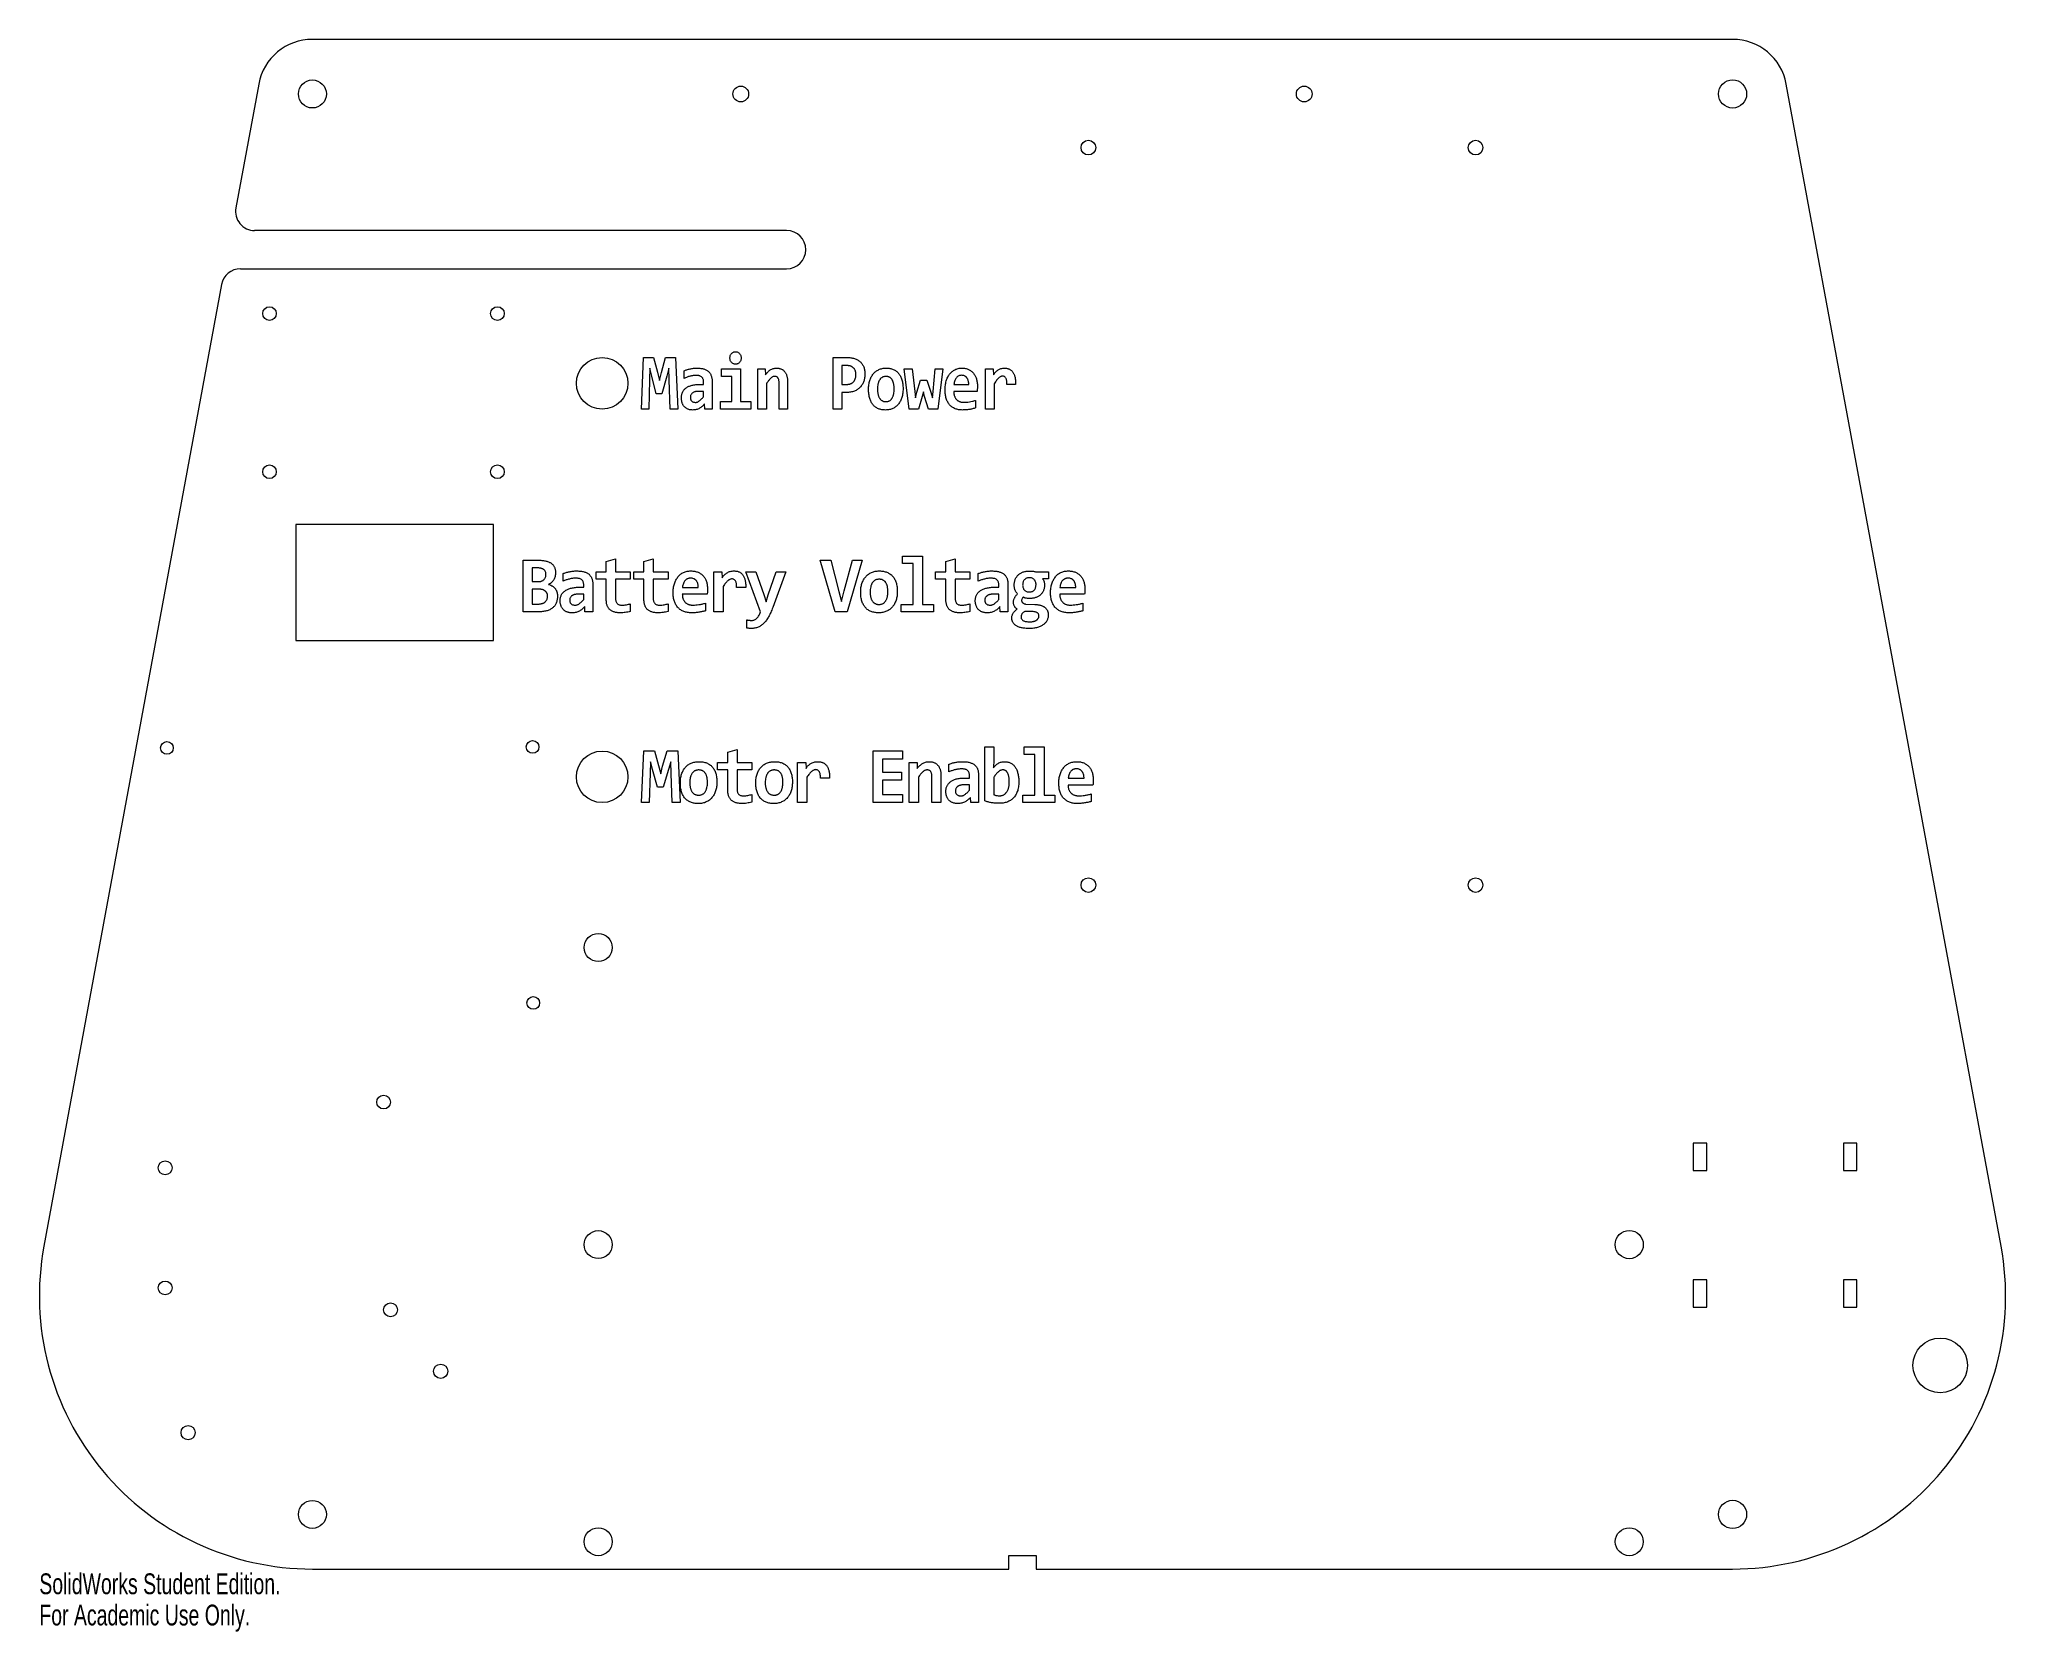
# Model space of a CAD drawing. Header units: inches. Extents: x -9 to 9, y -7.6 to 7.
import ezdxf

# ---------------------------------------------------------------- set-up
doc = ezdxf.new("R2010")
doc.units = ezdxf.units.IN
doc.header["$MEASUREMENT"] = 0
doc.styles.add('SLDTEXTSTYLE0', font='TXT', dxfattribs={"width": 0.7})

msp = doc.modelspace()

# ---------------------------------------------------------------- texts
at = {"color": 7, "linetype": 'Continuous', "char_height": 0.1903, "attachment_point": 1, "style": 'SLDTEXTSTYLE0'}
for s, insert in [('SolidWorks Student Edition.', (-9, -7.04)), ('For Academic Use Only.', (-9, -7.326))]:
    msp.add_mtext(s, dxfattribs=dict(at, insert=insert))

# ---------------------------------------------------------------- linework, layer by layer
at = {"color": 7, "linetype": 'Continuous', "lineweight": 15}
for p, q in [((6.5, 7), (-6.5, 7)), ((-6.992, 6.591), (-7.201, 5.457)), ((8.958, -4.045), (6.992, 6.591)), ((-2.159, 5.25), (-7.029, 5.25)), ((-7.159, 4.9), (-2.159, 4.9)), ((-7.331, 4.757), (-8.958, -4.045)), ((-3.488, 3.616), (-3.468, 4.088)), ((-3.468, 4.088), (-3.378, 4.088)), ((-3.412, 3.99), (-3.414, 3.885)), ((-3.394, 3.917), (-3.412, 3.99)), ((-3.378, 4.088), (-3.342, 3.954)), ((-3.306, 3.95), (-3.267, 4.088)), ((-3.267, 4.088), (-3.176, 4.088)), ((-3.236, 3.99), (-3.256, 3.917)), ((-3.233, 3.883), (-3.236, 3.99)), ((-3.176, 4.088), (-3.155, 3.616)), ((-3.097, 3.896), (-3.097, 3.967)), ((-2.755, 3.914), (-2.755, 3.983)), ((-2.755, 3.983), (-2.582, 3.983)), ((-2.582, 3.983), (-2.582, 3.684)), ((-2.423, 3.983), (-2.355, 3.983)), ((-2.423, 3.616), (-2.423, 3.983)), ((-2.355, 3.983), (-2.353, 3.929)), ((-1.734, 3.616), (-1.734, 4.088)), ((-1.734, 4.088), (-1.611, 4.088)), ((-1.654, 4.015), (-1.654, 3.841)), ((-1.613, 4.015), (-1.654, 4.015)), ((-1.084, 3.983), (-1.01, 3.983)), ((-1.038, 3.616), (-1.084, 3.983)), ((-1.01, 3.983), (-0.986, 3.776)), ((-0.819, 3.776), (-0.799, 3.983)), ((-0.799, 3.983), (-0.728, 3.983)), ((-0.728, 3.983), (-0.774, 3.616)), ((-0.339, 3.983), (-0.268, 3.983)), ((-0.339, 3.616), (-0.339, 3.983)), ((-0.268, 3.983), (-0.265, 3.93)), ((-3.414, 3.885), (-3.421, 3.616)), ((-3.352, 3.756), (-3.394, 3.917)), ((-3.342, 3.954), (-3.324, 3.879)), ((-3.324, 3.879), (-3.306, 3.95)), ((-3.256, 3.917), (-3.303, 3.756)), ((-3.225, 3.616), (-3.233, 3.883)), ((-2.962, 3.841), (-2.92, 3.841)), ((-2.92, 3.841), (-2.92, 3.863)), ((-2.841, 3.867), (-2.841, 3.616)), ((-2.662, 3.914), (-2.755, 3.914)), ((-2.662, 3.684), (-2.662, 3.914)), ((-2.344, 3.848), (-2.344, 3.616)), ((-2.228, 3.616), (-2.228, 3.855)), ((-2.15, 3.862), (-2.15, 3.616)), ((-1.654, 3.841), (-1.61, 3.841)), ((-0.968, 3.77), (-0.935, 3.882)), ((-0.935, 3.882), (-0.875, 3.882)), ((-0.875, 3.882), (-0.84, 3.771)), ((-0.628, 3.84), (-0.492, 3.84)), ((-0.258, 3.848), (-0.258, 3.616)), ((-0.063, 3.84), (-0.142, 3.84)), ((-3.421, 3.616), (-3.488, 3.616)), ((-3.303, 3.756), (-3.352, 3.756)), ((-3.155, 3.616), (-3.225, 3.616)), ((-2.92, 3.778), (-2.967, 3.778)), ((-2.92, 3.729), (-2.92, 3.778)), ((-2.908, 3.616), (-2.91, 3.664)), ((-2.841, 3.616), (-2.908, 3.616)), ((-2.766, 3.616), (-2.766, 3.684)), ((-2.766, 3.684), (-2.662, 3.684)), ((-2.488, 3.616), (-2.766, 3.616)), ((-2.582, 3.684), (-2.488, 3.684)), ((-2.488, 3.684), (-2.488, 3.616)), ((-2.344, 3.616), (-2.423, 3.616)), ((-2.15, 3.616), (-2.228, 3.616)), ((-1.654, 3.616), (-1.734, 3.616)), ((-1.654, 3.768), (-1.654, 3.616)), ((-1.614, 3.768), (-1.654, 3.768)), ((-0.951, 3.616), (-1.038, 3.616)), ((-0.986, 3.776), (-0.981, 3.719)), ((-0.981, 3.719), (-0.968, 3.77)), ((-0.917, 3.731), (-0.951, 3.616)), ((-0.907, 3.773), (-0.917, 3.731)), ((-0.896, 3.732), (-0.907, 3.773)), ((-0.861, 3.616), (-0.896, 3.732)), ((-0.774, 3.616), (-0.861, 3.616)), ((-0.84, 3.771), (-0.825, 3.718)), ((-0.825, 3.718), (-0.819, 3.776)), ((-0.415, 3.777), (-0.629, 3.777)), ((-0.43, 3.696), (-0.43, 3.626)), ((-0.258, 3.616), (-0.339, 3.616)), ((-4.841, 2.56), (-6.652, 2.56)), ((-6.652, 2.56), (-6.652, 1.497)), ((-4.841, 1.497), (-4.841, 2.56)), ((-4.571, 2.232), (-4.427, 2.232)), ((-4.571, 1.76), (-4.571, 2.232)), ((-4.437, 2.162), (-4.488, 2.162)), ((-4.488, 2.162), (-4.488, 2.037)), ((-3.811, 2.221), (-3.725, 2.244)), ((-3.811, 2.127), (-3.811, 2.221)), ((-3.725, 2.244), (-3.725, 2.127)), ((-3.465, 2.221), (-3.38, 2.244)), ((-3.465, 2.127), (-3.465, 2.221)), ((-3.38, 2.244), (-3.38, 2.127)), ((-1.851, 2.232), (-1.756, 2.232)), ((-1.715, 1.76), (-1.851, 2.232)), ((-1.756, 2.232), (-1.68, 1.948)), ((-1.631, 1.953), (-1.556, 2.232)), ((-1.467, 2.232), (-1.604, 1.76)), ((-1.556, 2.232), (-1.467, 2.232)), ((-1.099, 2.27), (-0.916, 2.27)), ((-1.099, 2.202), (-1.099, 2.27)), ((-1.001, 2.202), (-1.099, 2.202)), ((-1.001, 1.828), (-1.001, 2.202)), ((-0.916, 2.27), (-0.916, 1.828)), ((-0.701, 2.221), (-0.616, 2.244)), ((-0.701, 2.127), (-0.701, 2.221)), ((-0.616, 2.244), (-0.616, 2.127)), ((-4.488, 2.037), (-4.437, 2.037)), ((-4.205, 2.04), (-4.205, 2.111)), ((-4.062, 1.985), (-4.017, 1.985)), ((-4.017, 1.985), (-4.017, 2.007)), ((-3.933, 2.01), (-3.933, 1.76)), ((-3.904, 2.127), (-3.811, 2.127)), ((-3.904, 2.058), (-3.904, 2.127)), ((-3.811, 2.058), (-3.904, 2.058)), ((-3.811, 1.879), (-3.811, 2.058)), ((-3.725, 2.127), (-3.591, 2.127)), ((-3.725, 2.058), (-3.725, 1.885)), ((-3.591, 2.058), (-3.725, 2.058)), ((-3.591, 2.127), (-3.591, 2.058)), ((-3.558, 2.127), (-3.465, 2.127)), ((-3.558, 2.058), (-3.558, 2.127)), ((-3.465, 2.058), (-3.558, 2.058)), ((-3.465, 1.879), (-3.465, 2.058)), ((-3.38, 2.127), (-3.245, 2.127)), ((-3.38, 2.058), (-3.38, 1.885)), ((-3.245, 2.058), (-3.38, 2.058)), ((-3.245, 2.127), (-3.245, 2.058)), ((-3.112, 1.984), (-2.968, 1.984)), ((-2.826, 2.127), (-2.751, 2.127)), ((-2.826, 1.76), (-2.826, 2.127)), ((-2.751, 2.127), (-2.748, 2.073)), ((-2.741, 1.992), (-2.741, 1.76)), ((-2.533, 1.984), (-2.617, 1.984)), ((-2.534, 2.127), (-2.442, 2.127)), ((-2.397, 1.76), (-2.534, 2.127)), ((-2.442, 2.127), (-2.369, 1.919)), ((-2.327, 1.916), (-2.254, 2.127)), ((-2.165, 2.127), (-2.286, 1.8)), ((-2.254, 2.127), (-2.165, 2.127)), ((-0.795, 2.127), (-0.701, 2.127)), ((-0.795, 2.058), (-0.795, 2.127)), ((-0.701, 2.058), (-0.795, 2.058)), ((-0.701, 1.879), (-0.701, 2.058)), ((-0.616, 2.127), (-0.481, 2.127)), ((-0.616, 2.058), (-0.616, 1.885)), ((-0.481, 2.058), (-0.616, 2.058)), ((-0.481, 2.127), (-0.481, 2.058)), ((-0.405, 2.04), (-0.405, 2.111)), ((-0.262, 1.985), (-0.216, 1.985)), ((-0.216, 1.985), (-0.216, 2.007)), ((-0.133, 2.01), (-0.133, 1.76)), ((0.118, 2.127), (0.238, 2.127)), ((0.238, 2.063), (0.184, 2.063)), ((0.238, 2.127), (0.238, 2.063)), ((0.342, 1.984), (0.487, 1.984)), ((-4.435, 1.969), (-4.488, 1.969)), ((-4.488, 1.969), (-4.488, 1.832)), ((-4.488, 1.832), (-4.429, 1.832)), ((-4.017, 1.922), (-4.067, 1.922)), ((-4.017, 1.873), (-4.017, 1.922)), ((-4.005, 1.76), (-4.007, 1.808)), ((-3.591, 1.834), (-3.591, 1.763)), ((-3.245, 1.834), (-3.245, 1.763)), ((-2.886, 1.921), (-3.114, 1.921)), ((-2.902, 1.84), (-2.902, 1.769)), ((-2.369, 1.919), (-2.348, 1.851)), ((-2.348, 1.851), (-2.327, 1.916)), ((-1.68, 1.948), (-1.656, 1.854)), ((-1.656, 1.854), (-1.631, 1.953)), ((-1.111, 1.76), (-1.111, 1.828)), ((-1.111, 1.828), (-1.001, 1.828)), ((-0.916, 1.828), (-0.815, 1.828)), ((-0.815, 1.828), (-0.815, 1.76)), ((-0.481, 1.834), (-0.481, 1.763)), ((-0.216, 1.922), (-0.267, 1.922)), ((-0.216, 1.873), (-0.216, 1.922)), ((-0.204, 1.76), (-0.206, 1.808)), ((0.032, 1.832), (0.114, 1.828)), ((0.569, 1.921), (0.341, 1.921)), ((0.552, 1.84), (0.552, 1.769)), ((-4.435, 1.76), (-4.571, 1.76)), ((-3.933, 1.76), (-4.005, 1.76)), ((-2.741, 1.76), (-2.826, 1.76)), ((-2.523, 1.611), (-2.523, 1.686)), ((-1.604, 1.76), (-1.715, 1.76)), ((-0.815, 1.76), (-1.111, 1.76)), ((-0.133, 1.76), (-0.204, 1.76)), ((0.093, 1.763), (0.02, 1.764)), ((-6.652, 1.497), (-4.841, 1.497)), ((-3.487, 0.014), (-3.465, 0.487)), ((-3.465, 0.487), (-3.37, 0.487)), ((-3.406, 0.388), (-3.408, 0.283)), ((-3.387, 0.316), (-3.406, 0.388)), ((-3.37, 0.487), (-3.331, 0.353)), ((-3.294, 0.348), (-3.252, 0.487)), ((-3.252, 0.487), (-3.156, 0.487)), ((-3.219, 0.388), (-3.24, 0.316)), ((-3.216, 0.281), (-3.219, 0.388)), ((-3.156, 0.487), (-3.133, 0.014)), ((-2.791, 0.381), (-2.698, 0.381)), ((-2.791, 0.313), (-2.791, 0.381)), ((-2.698, 0.475), (-2.613, 0.499)), ((-2.698, 0.381), (-2.698, 0.475)), ((-2.613, 0.499), (-2.613, 0.381)), ((-2.613, 0.381), (-2.478, 0.381)), ((-2.478, 0.381), (-2.478, 0.313)), ((-2.059, 0.381), (-1.984, 0.381)), ((-2.059, 0.014), (-2.059, 0.381)), ((-1.984, 0.381), (-1.981, 0.328)), ((-1.367, 0.487), (-1.098, 0.487)), ((-1.367, 0.014), (-1.367, 0.487)), ((-1.281, 0.411), (-1.281, 0.294)), ((-1.098, 0.411), (-1.281, 0.411)), ((-1.098, 0.487), (-1.098, 0.411)), ((-1.037, 0.381), (-0.965, 0.381)), ((-1.037, 0.014), (-1.037, 0.381)), ((-0.965, 0.381), (-0.963, 0.327)), ((-0.674, 0.295), (-0.674, 0.365)), ((-0.346, 0.525), (-0.262, 0.525)), ((-0.346, 0.03), (-0.346, 0.525)), ((-0.262, 0.405), (-0.266, 0.333)), ((-0.262, 0.525), (-0.262, 0.405)), ((0.014, 0.525), (0.197, 0.525)), ((0.014, 0.456), (0.014, 0.525)), ((0.112, 0.456), (0.014, 0.456)), ((0.112, 0.083), (0.112, 0.456)), ((0.197, 0.525), (0.197, 0.083)), ((-3.408, 0.283), (-3.416, 0.014)), ((-3.342, 0.155), (-3.387, 0.316)), ((-3.331, 0.353), (-3.312, 0.277)), ((-3.312, 0.277), (-3.294, 0.348)), ((-3.24, 0.316), (-3.29, 0.155)), ((-3.208, 0.014), (-3.216, 0.281)), ((-2.698, 0.313), (-2.791, 0.313)), ((-2.698, 0.133), (-2.698, 0.313)), ((-2.613, 0.313), (-2.613, 0.14)), ((-2.478, 0.313), (-2.613, 0.313)), ((-1.974, 0.247), (-1.974, 0.014)), ((-1.766, 0.239), (-1.85, 0.239)), ((-1.281, 0.294), (-1.107, 0.294)), ((-1.281, 0.221), (-1.281, 0.089)), ((-1.107, 0.221), (-1.281, 0.221)), ((-1.107, 0.294), (-1.107, 0.221)), ((-0.953, 0.247), (-0.953, 0.014)), ((-0.83, 0.014), (-0.83, 0.253)), ((-0.747, 0.261), (-0.747, 0.014)), ((-0.531, 0.239), (-0.486, 0.239)), ((-0.486, 0.239), (-0.486, 0.261)), ((-0.402, 0.265), (-0.402, 0.014)), ((-0.262, 0.247), (-0.262, 0.086)), ((0.419, 0.239), (0.563, 0.239)), ((-3.416, 0.014), (-3.487, 0.014)), ((-3.29, 0.155), (-3.342, 0.155)), ((-3.133, 0.014), (-3.208, 0.014)), ((-2.478, 0.088), (-2.478, 0.018)), ((-1.974, 0.014), (-2.059, 0.014)), ((-1.098, 0.014), (-1.367, 0.014)), ((-1.281, 0.089), (-1.098, 0.089)), ((-1.098, 0.089), (-1.098, 0.014)), ((-0.953, 0.014), (-1.037, 0.014)), ((-0.747, 0.014), (-0.83, 0.014)), ((-0.486, 0.176), (-0.537, 0.176)), ((-0.486, 0.127), (-0.486, 0.176)), ((-0.474, 0.014), (-0.476, 0.062)), ((-0.402, 0.014), (-0.474, 0.014)), ((0.002, 0.014), (0.002, 0.083)), ((0.002, 0.083), (0.112, 0.083)), ((0.297, 0.014), (0.002, 0.014)), ((0.197, 0.083), (0.297, 0.083)), ((0.297, 0.083), (0.297, 0.014)), ((0.645, 0.175), (0.417, 0.175)), ((0.629, 0.094), (0.629, 0.024)), ((6.264, -3.103), (6.139, -3.103)), ((6.139, -3.103), (6.139, -3.353)), ((6.264, -3.353), (6.264, -3.103)), ((7.639, -3.103), (7.514, -3.103)), ((7.514, -3.103), (7.514, -3.353)), ((7.639, -3.353), (7.639, -3.103)), ((6.139, -3.353), (6.264, -3.353)), ((7.514, -3.353), (7.639, -3.353)), ((6.264, -4.353), (6.139, -4.353)), ((6.139, -4.353), (6.139, -4.603)), ((6.264, -4.603), (6.264, -4.353)), ((7.639, -4.353), (7.514, -4.353)), ((7.514, -4.353), (7.514, -4.603)), ((7.639, -4.603), (7.639, -4.353)), ((6.139, -4.603), (6.264, -4.603)), ((7.514, -4.603), (7.639, -4.603)), ((-6.5, -7), (-0.125, -7)), ((-0.125, -6.875), (0.125, -6.875)), ((-0.125, -7), (-0.125, -6.875)), ((0.125, -6.875), (0.125, -7)), ((0.125, -7), (6.5, -7))]:
    msp.add_line(p, q, dxfattribs=at)
for centre, radius in [((-6.5, 6.5), 0.128), ((-2.579, 6.5), 0.072), ((2.579, 6.5), 0.072), ((6.5, 6.5), 0.129), ((0.603, 6.009), 0.0669), ((4.147, 6.009), 0.0669), ((-6.893, 4.49), 0.0625), ((-4.806, 4.49), 0.0625), ((-3.848, 3.852), 0.236), ((-6.893, 3.042), 0.0625), ((-4.806, 3.042), 0.0625), ((-7.832, 0.515), 0.058), ((-4.485, 0.524), 0.058), ((-3.848, 0.25), 0.236), ((0.603, -0.741), 0.0669), ((4.147, -0.741), 0.0669), ((-3.884, -1.312), 0.128), ((-4.479, -1.819), 0.0582), ((-5.848, -2.726), 0.063), ((-7.848, -3.328), 0.063), ((-3.884, -4.031), 0.128), ((5.554, -4.031), 0.129), ((-7.848, -4.427), 0.063), ((-5.785, -4.628), 0.063), ((8.401, -5.136), 0.25), ((-5.326, -5.19), 0.065), ((-7.638, -5.752), 0.065), ((-6.5, -6.5), 0.128), ((6.5, -6.5), 0.129), ((-3.884, -6.75), 0.128), ((5.554, -6.75), 0.128)]:
    msp.add_circle(centre, radius, dxfattribs=at)
for centre, radius, start, end in [((-6.5, 6.5), 0.5, 90, 169.5243), ((6.5, 6.5), 0.5, 10.4757, 90), ((-7.029, 5.425), 0.175, 169.5243, 270), ((-2.159, 5.075), 0.175, 270, 90), ((-7.159, 4.725), 0.175, 90, 169.5243), ((-6.5, -4.5), 2.5, 169.5243, 270), ((6.5, -4.5), 2.5, 270, 10.4757)]:
    msp.add_arc(centre, radius, start, end, dxfattribs=at)
for points, knots in [([(-2.678, 4.084), (-2.678, 4.087), (-2.678, 4.095), (-2.675, 4.106), (-2.67, 4.116), (-2.664, 4.125), (-2.656, 4.132), (-2.647, 4.137), (-2.637, 4.141), (-2.63, 4.141), (-2.627, 4.141)], [0, 0, 0, 0, 0.134915, 0.265066, 0.391489, 0.513775, 0.635304, 0.754866, 0.876128, 1, 1, 1, 1]), ([(-2.627, 4.141), (-2.623, 4.141), (-2.616, 4.141), (-2.606, 4.137), (-2.598, 4.132), (-2.59, 4.124), (-2.584, 4.116), (-2.579, 4.106), (-2.576, 4.095), (-2.576, 4.087), (-2.576, 4.084)], [0, 0, 0, 0, 0.123083, 0.243609, 0.362545, 0.483614, 0.607077, 0.733963, 0.86459, 1, 1, 1, 1]), ([(-3.097, 3.967), (-3.093, 3.968), (-3.085, 3.972), (-3.072, 3.977), (-3.058, 3.981), (-3.043, 3.984), (-3.028, 3.987), (-3.012, 3.989), (-2.996, 3.991), (-2.985, 3.991), (-2.979, 3.991)], [0, 0, 0, 0, 0.108953, 0.22325, 0.342922, 0.469361, 0.599847, 0.731805, 0.864766, 1, 1, 1, 1]), ([(-2.979, 3.991), (-2.973, 3.991), (-2.962, 3.991), (-2.946, 3.989), (-2.931, 3.987), (-2.917, 3.983), (-2.905, 3.979), (-2.893, 3.974), (-2.883, 3.967), (-2.874, 3.96), (-2.866, 3.952), (-2.859, 3.943), (-2.854, 3.932), (-2.849, 3.921), (-2.845, 3.909), (-2.843, 3.896), (-2.841, 3.881), (-2.841, 3.872), (-2.841, 3.867)], [0, 0, 0, 0, 0.082094, 0.157924, 0.228911, 0.29444, 0.355998, 0.414427, 0.469955, 0.524029, 0.577462, 0.630802, 0.685668, 0.741976, 0.800876, 0.862993, 0.929408, 1, 1, 1, 1]), ([(-2.627, 4.026), (-2.63, 4.026), (-2.637, 4.027), (-2.647, 4.03), (-2.656, 4.036), (-2.664, 4.043), (-2.67, 4.051), (-2.675, 4.061), (-2.678, 4.072), (-2.678, 4.08), (-2.678, 4.084)], [0, 0, 0, 0, 0.124479, 0.2458, 0.36582, 0.485273, 0.607012, 0.733919, 0.864568, 1, 1, 1, 1]), ([(-2.576, 4.084), (-2.576, 4.08), (-2.576, 4.072), (-2.579, 4.061), (-2.584, 4.051), (-2.59, 4.043), (-2.598, 4.036), (-2.606, 4.03), (-2.616, 4.027), (-2.623, 4.026), (-2.627, 4.026)], [0, 0, 0, 0, 0.135932, 0.267064, 0.39444, 0.517367, 0.636332, 0.755727, 0.876308, 1, 1, 1, 1]), ([(-2.353, 3.929), (-2.35, 3.933), (-2.343, 3.942), (-2.333, 3.955), (-2.321, 3.965), (-2.309, 3.974), (-2.296, 3.982), (-2.282, 3.987), (-2.266, 3.99), (-2.255, 3.991), (-2.25, 3.991)], [0, 0, 0, 0, 0.133292, 0.260922, 0.384024, 0.503561, 0.621728, 0.739675, 0.863898, 1, 1, 1, 1]), ([(-2.25, 3.991), (-2.246, 3.991), (-2.238, 3.991), (-2.226, 3.989), (-2.216, 3.986), (-2.206, 3.982), (-2.197, 3.977), (-2.189, 3.971), (-2.181, 3.964), (-2.175, 3.956), (-2.169, 3.947), (-2.164, 3.937), (-2.159, 3.927), (-2.156, 3.915), (-2.153, 3.903), (-2.151, 3.89), (-2.15, 3.876), (-2.15, 3.867), (-2.15, 3.862)], [0, 0, 0, 0, 0.065728, 0.128022, 0.187092, 0.244397, 0.299824, 0.355494, 0.410579, 0.466678, 0.524054, 0.58357, 0.645078, 0.710146, 0.778092, 0.848604, 0.922679, 1, 1, 1, 1]), ([(-1.525, 3.932), (-1.525, 3.935), (-1.525, 3.941), (-1.526, 3.95), (-1.528, 3.958), (-1.53, 3.966), (-1.533, 3.973), (-1.537, 3.98), (-1.541, 3.986), (-1.547, 3.992), (-1.552, 3.997), (-1.559, 4.002), (-1.566, 4.006), (-1.574, 4.009), (-1.582, 4.012), (-1.592, 4.013), (-1.602, 4.014), (-1.609, 4.014), (-1.613, 4.015)], [0, 0, 0, 0, 0.06715, 0.130745, 0.192879, 0.252374, 0.310481, 0.367033, 0.423097, 0.478374, 0.534172, 0.591323, 0.650675, 0.712262, 0.777437, 0.84661, 0.921152, 1, 1, 1, 1]), ([(-1.611, 4.088), (-1.604, 4.088), (-1.591, 4.088), (-1.573, 4.086), (-1.555, 4.083), (-1.539, 4.079), (-1.524, 4.073), (-1.51, 4.066), (-1.497, 4.059), (-1.486, 4.049), (-1.476, 4.039), (-1.467, 4.028), (-1.459, 4.015), (-1.453, 4.002), (-1.448, 3.987), (-1.445, 3.972), (-1.443, 3.955), (-1.442, 3.944), (-1.442, 3.938)], [0, 0, 0, 0, 0.0771559, 0.1500314, 0.2186329, 0.284257, 0.346758, 0.4066003, 0.4640849, 0.5201355, 0.5758441, 0.6313778, 0.6872809, 0.7451001, 0.8045506, 0.8664467, 0.9315925, 1, 1, 1, 1]), ([(-1.409, 3.797), (-1.409, 3.804), (-1.409, 3.818), (-1.406, 3.839), (-1.403, 3.858), (-1.398, 3.877), (-1.392, 3.894), (-1.385, 3.91), (-1.376, 3.925), (-1.366, 3.938), (-1.355, 3.95), (-1.343, 3.961), (-1.33, 3.97), (-1.315, 3.977), (-1.3, 3.984), (-1.283, 3.988), (-1.266, 3.991), (-1.254, 3.991), (-1.248, 3.991)], [0, 0, 0, 0, 0.075496, 0.147581, 0.216933, 0.284015, 0.348584, 0.410381, 0.469915, 0.527948, 0.584827, 0.641511, 0.698022, 0.755418, 0.813853, 0.873618, 0.935409, 1, 1, 1, 1]), ([(-1.248, 3.991), (-1.242, 3.991), (-1.23, 3.991), (-1.213, 3.988), (-1.198, 3.984), (-1.183, 3.979), (-1.169, 3.972), (-1.156, 3.964), (-1.144, 3.954), (-1.134, 3.943), (-1.125, 3.93), (-1.116, 3.916), (-1.109, 3.901), (-1.104, 3.884), (-1.099, 3.865), (-1.096, 3.846), (-1.094, 3.824), (-1.093, 3.81), (-1.093, 3.802)], [0, 0, 0, 0, 0.0642511, 0.1255054, 0.1844075, 0.2410379, 0.2962076, 0.3510198, 0.4056337, 0.4611763, 0.51787, 0.5766323, 0.637729, 0.7022993, 0.7704856, 0.8426432, 0.9187575, 1, 1, 1, 1]), ([(-0.709, 3.792), (-0.709, 3.799), (-0.709, 3.813), (-0.706, 3.834), (-0.703, 3.854), (-0.698, 3.873), (-0.692, 3.891), (-0.685, 3.907), (-0.677, 3.922), (-0.667, 3.936), (-0.657, 3.949), (-0.645, 3.96), (-0.633, 3.969), (-0.619, 3.977), (-0.604, 3.983), (-0.589, 3.988), (-0.572, 3.991), (-0.561, 3.991), (-0.555, 3.991)], [0, 0, 0, 0, 0.077483, 0.151904, 0.22312, 0.292089, 0.358242, 0.422002, 0.482663, 0.541949, 0.599602, 0.655741, 0.711322, 0.767266, 0.823748, 0.880696, 0.939179, 1, 1, 1, 1]), ([(-0.555, 3.991), (-0.55, 3.991), (-0.539, 3.991), (-0.523, 3.988), (-0.508, 3.984), (-0.494, 3.979), (-0.481, 3.972), (-0.469, 3.965), (-0.459, 3.955), (-0.449, 3.945), (-0.441, 3.934), (-0.433, 3.921), (-0.427, 3.908), (-0.422, 3.893), (-0.418, 3.878), (-0.415, 3.862), (-0.413, 3.845), (-0.413, 3.834), (-0.413, 3.828)], [0, 0, 0, 0, 0.068723, 0.13409, 0.196878, 0.257221, 0.315898, 0.373628, 0.430687, 0.487932, 0.545742, 0.604388, 0.665043, 0.727846, 0.792548, 0.859196, 0.928251, 1, 1, 1, 1]), ([(-0.265, 3.93), (-0.262, 3.934), (-0.257, 3.943), (-0.247, 3.955), (-0.236, 3.965), (-0.224, 3.974), (-0.211, 3.982), (-0.197, 3.987), (-0.181, 3.99), (-0.169, 3.991), (-0.164, 3.991)], [0, 0, 0, 0, 0.126887, 0.249222, 0.369615, 0.488104, 0.607785, 0.731275, 0.861296, 1, 1, 1, 1]), ([(-0.164, 3.991), (-0.16, 3.991), (-0.152, 3.991), (-0.14, 3.989), (-0.13, 3.986), (-0.12, 3.982), (-0.11, 3.976), (-0.102, 3.97), (-0.094, 3.962), (-0.087, 3.953), (-0.081, 3.943), (-0.076, 3.932), (-0.072, 3.919), (-0.068, 3.906), (-0.066, 3.891), (-0.064, 3.875), (-0.063, 3.858), (-0.063, 3.846), (-0.063, 3.84)], [0, 0, 0, 0, 0.058396, 0.11421, 0.16792, 0.219946, 0.271739, 0.323705, 0.375983, 0.430551, 0.487343, 0.547199, 0.611256, 0.679574, 0.75208, 0.829643, 0.912011, 1, 1, 1, 1]), ([(-3.123, 3.721), (-3.123, 3.725), (-3.122, 3.734), (-3.12, 3.746), (-3.117, 3.758), (-3.113, 3.769), (-3.108, 3.78), (-3.101, 3.79), (-3.092, 3.799), (-3.083, 3.807), (-3.072, 3.815), (-3.06, 3.822), (-3.047, 3.827), (-3.033, 3.832), (-3.017, 3.836), (-3, 3.839), (-2.982, 3.841), (-2.969, 3.841), (-2.962, 3.841)], [0, 0, 0, 0, 0.056508, 0.111639, 0.16547, 0.218758, 0.271791, 0.325331, 0.378737, 0.434505, 0.492395, 0.552924, 0.616631, 0.683821, 0.755711, 0.831728, 0.91318, 1, 1, 1, 1]), ([(-2.986, 3.924), (-2.991, 3.924), (-3, 3.924), (-3.015, 3.923), (-3.029, 3.92), (-3.048, 3.916), (-3.071, 3.909), (-3.088, 3.9), (-3.097, 3.896)], [0, 0, 0, 0, 0.12466, 0.248004, 0.372431, 0.497374, 0.747528, 1, 1, 1, 1]), ([(-2.92, 3.863), (-2.92, 3.868), (-2.92, 3.876), (-2.923, 3.888), (-2.927, 3.899), (-2.934, 3.908), (-2.944, 3.916), (-2.953, 3.92), (-2.962, 3.922), (-2.969, 3.924), (-2.977, 3.924), (-2.983, 3.924), (-2.986, 3.924)], [0, 0, 0, 0, 0.129487, 0.2481198, 0.3597011, 0.4672342, 0.5776699, 0.6979622, 0.7647032, 0.8362734, 0.9151733, 1, 1, 1, 1]), ([(-2.268, 3.915), (-2.271, 3.915), (-2.278, 3.915), (-2.288, 3.911), (-2.297, 3.905), (-2.306, 3.897), (-2.316, 3.887), (-2.325, 3.876), (-2.335, 3.863), (-2.341, 3.853), (-2.344, 3.848)], [0, 0, 0, 0, 0.093867, 0.190301, 0.294373, 0.409312, 0.536895, 0.677246, 0.83225, 1, 1, 1, 1]), ([(-2.228, 3.855), (-2.228, 3.86), (-2.228, 3.869), (-2.23, 3.881), (-2.233, 3.892), (-2.238, 3.9), (-2.243, 3.907), (-2.25, 3.912), (-2.259, 3.915), (-2.265, 3.915), (-2.268, 3.915)], [0, 0, 0, 0, 0.172725, 0.324684, 0.457026, 0.573372, 0.679148, 0.780671, 0.885669, 1, 1, 1, 1]), ([(-1.442, 3.938), (-1.442, 3.932), (-1.443, 3.92), (-1.445, 3.903), (-1.448, 3.886), (-1.453, 3.87), (-1.459, 3.855), (-1.467, 3.841), (-1.475, 3.827), (-1.486, 3.815), (-1.497, 3.805), (-1.51, 3.795), (-1.524, 3.787), (-1.539, 3.78), (-1.556, 3.774), (-1.574, 3.771), (-1.594, 3.768), (-1.607, 3.768), (-1.614, 3.768)], [0, 0, 0, 0, 0.066201, 0.130055, 0.192398, 0.25333, 0.312868, 0.371014, 0.42856, 0.485502, 0.542836, 0.600776, 0.660262, 0.722112, 0.786486, 0.853747, 0.924786, 1, 1, 1, 1]), ([(-1.61, 3.841), (-1.607, 3.841), (-1.6, 3.842), (-1.591, 3.843), (-1.582, 3.845), (-1.574, 3.848), (-1.566, 3.851), (-1.559, 3.855), (-1.553, 3.86), (-1.547, 3.866), (-1.542, 3.872), (-1.538, 3.879), (-1.534, 3.886), (-1.531, 3.895), (-1.528, 3.903), (-1.526, 3.912), (-1.525, 3.922), (-1.525, 3.928), (-1.525, 3.932)], [0, 0, 0, 0, 0.070969, 0.138582, 0.202588, 0.263827, 0.323518, 0.380658, 0.437695, 0.494303, 0.551813, 0.610175, 0.669161, 0.730467, 0.79393, 0.860017, 0.928298, 1, 1, 1, 1]), ([(-1.254, 3.607), (-1.26, 3.608), (-1.272, 3.608), (-1.289, 3.61), (-1.304, 3.614), (-1.319, 3.619), (-1.333, 3.626), (-1.346, 3.634), (-1.358, 3.644), (-1.368, 3.655), (-1.378, 3.667), (-1.386, 3.682), (-1.393, 3.697), (-1.399, 3.714), (-1.403, 3.733), (-1.406, 3.753), (-1.409, 3.775), (-1.409, 3.79), (-1.409, 3.797)], [0, 0, 0, 0, 0.0635848, 0.1241891, 0.1822807, 0.2386629, 0.2935909, 0.3479546, 0.4020819, 0.4571002, 0.5134666, 0.5721105, 0.6334491, 0.6982257, 0.7668602, 0.8398409, 0.9175741, 1, 1, 1, 1]), ([(-1.25, 3.915), (-1.254, 3.915), (-1.26, 3.914), (-1.269, 3.913), (-1.278, 3.91), (-1.286, 3.906), (-1.292, 3.901), (-1.299, 3.895), (-1.304, 3.888), (-1.309, 3.881), (-1.314, 3.873), (-1.317, 3.864), (-1.321, 3.854), (-1.324, 3.841), (-1.327, 3.822), (-1.327, 3.807), (-1.327, 3.799)], [0, 0, 0, 0, 0.063423, 0.123638, 0.180456, 0.235569, 0.289823, 0.344879, 0.400056, 0.458095, 0.517538, 0.578644, 0.643295, 0.710579, 0.851154, 1, 1, 1, 1]), ([(-1.327, 3.799), (-1.327, 3.795), (-1.327, 3.786), (-1.326, 3.773), (-1.325, 3.761), (-1.322, 3.749), (-1.319, 3.739), (-1.316, 3.729), (-1.312, 3.721), (-1.307, 3.713), (-1.302, 3.706), (-1.296, 3.7), (-1.289, 3.695), (-1.282, 3.691), (-1.275, 3.688), (-1.267, 3.685), (-1.259, 3.684), (-1.253, 3.684), (-1.25, 3.684)], [0, 0, 0, 0, 0.089078, 0.172878, 0.250966, 0.32499, 0.393964, 0.458346, 0.51993, 0.578093, 0.633728, 0.687011, 0.73826, 0.78866, 0.839574, 0.890951, 0.944445, 1, 1, 1, 1]), ([(-1.093, 3.802), (-1.093, 3.795), (-1.094, 3.781), (-1.096, 3.761), (-1.099, 3.742), (-1.104, 3.723), (-1.11, 3.706), (-1.117, 3.69), (-1.126, 3.675), (-1.135, 3.661), (-1.146, 3.649), (-1.158, 3.638), (-1.172, 3.629), (-1.186, 3.621), (-1.202, 3.615), (-1.218, 3.611), (-1.236, 3.608), (-1.248, 3.608), (-1.254, 3.607)], [0, 0, 0, 0, 0.0744658, 0.1462463, 0.2153424, 0.2821765, 0.3467347, 0.4084916, 0.4684548, 0.5266625, 0.583636, 0.6401112, 0.6965301, 0.7538929, 0.8122509, 0.8721587, 0.9345213, 1, 1, 1, 1]), ([(-1.175, 3.8), (-1.175, 3.805), (-1.175, 3.814), (-1.176, 3.827), (-1.177, 3.839), (-1.18, 3.85), (-1.182, 3.86), (-1.186, 3.87), (-1.189, 3.878), (-1.194, 3.886), (-1.199, 3.893), (-1.205, 3.899), (-1.211, 3.904), (-1.218, 3.908), (-1.225, 3.911), (-1.233, 3.913), (-1.242, 3.915), (-1.247, 3.915), (-1.25, 3.915)], [0, 0, 0, 0, 0.088999, 0.172639, 0.251175, 0.324899, 0.393321, 0.457023, 0.517531, 0.574429, 0.628642, 0.68083, 0.73135, 0.782096, 0.83372, 0.886775, 0.941997, 1, 1, 1, 1]), ([(-1.25, 3.684), (-1.247, 3.684), (-1.241, 3.684), (-1.232, 3.686), (-1.224, 3.688), (-1.216, 3.692), (-1.209, 3.697), (-1.203, 3.703), (-1.198, 3.71), (-1.193, 3.717), (-1.189, 3.726), (-1.185, 3.734), (-1.182, 3.744), (-1.178, 3.758), (-1.175, 3.777), (-1.175, 3.792), (-1.175, 3.8)], [0, 0, 0, 0, 0.061335, 0.118822, 0.174526, 0.228688, 0.28292, 0.336981, 0.39266, 0.449342, 0.508732, 0.570712, 0.635567, 0.703656, 0.847779, 1, 1, 1, 1]), ([(-0.55, 3.607), (-0.556, 3.608), (-0.567, 3.608), (-0.585, 3.61), (-0.601, 3.614), (-0.616, 3.619), (-0.631, 3.626), (-0.644, 3.634), (-0.656, 3.644), (-0.667, 3.655), (-0.677, 3.667), (-0.685, 3.681), (-0.692, 3.696), (-0.698, 3.713), (-0.703, 3.73), (-0.706, 3.75), (-0.709, 3.77), (-0.709, 3.785), (-0.709, 3.792)], [0, 0, 0, 0, 0.065437, 0.1282506, 0.1881304, 0.2466104, 0.3035447, 0.3591517, 0.4144956, 0.4700286, 0.5265234, 0.5850444, 0.645257, 0.7087849, 0.7756965, 0.845977, 0.9206578, 1, 1, 1, 1]), ([(-0.557, 3.925), (-0.562, 3.925), (-0.571, 3.924), (-0.584, 3.92), (-0.596, 3.913), (-0.606, 3.903), (-0.615, 3.891), (-0.621, 3.876), (-0.626, 3.859), (-0.627, 3.847), (-0.628, 3.84)], [0, 0, 0, 0, 0.115796, 0.225123, 0.334421, 0.449269, 0.570355, 0.700841, 0.842953, 1, 1, 1, 1]), ([(-0.492, 3.84), (-0.492, 3.844), (-0.492, 3.851), (-0.493, 3.86), (-0.495, 3.869), (-0.497, 3.878), (-0.5, 3.886), (-0.503, 3.893), (-0.507, 3.899), (-0.511, 3.905), (-0.516, 3.91), (-0.521, 3.914), (-0.526, 3.917), (-0.534, 3.921), (-0.544, 3.924), (-0.553, 3.925), (-0.557, 3.925)], [0, 0, 0, 0, 0.087291, 0.168643, 0.245359, 0.317294, 0.385466, 0.450402, 0.511494, 0.569379, 0.625455, 0.679161, 0.732512, 0.785482, 0.89083, 1, 1, 1, 1]), ([(-0.413, 3.828), (-0.413, 3.824), (-0.413, 3.816), (-0.413, 3.804), (-0.414, 3.79), (-0.414, 3.781), (-0.415, 3.777)], [0, 0, 0, 0, 0.2049, 0.464844, 0.741751, 1, 1, 1, 1]), ([(-0.182, 3.917), (-0.185, 3.917), (-0.191, 3.917), (-0.2, 3.913), (-0.209, 3.908), (-0.218, 3.901), (-0.228, 3.891), (-0.238, 3.879), (-0.248, 3.865), (-0.255, 3.854), (-0.258, 3.848)], [0, 0, 0, 0, 0.082502, 0.170432, 0.266697, 0.375116, 0.498875, 0.643701, 0.810768, 1, 1, 1, 1]), ([(-0.142, 3.84), (-0.142, 3.844), (-0.142, 3.85), (-0.142, 3.859), (-0.142, 3.867), (-0.144, 3.877), (-0.146, 3.888), (-0.151, 3.899), (-0.157, 3.907), (-0.164, 3.913), (-0.173, 3.917), (-0.179, 3.917), (-0.182, 3.917)], [0, 0, 0, 0, 0.100817, 0.19508, 0.280803, 0.359371, 0.497846, 0.617125, 0.719924, 0.811995, 0.902951, 1, 1, 1, 1]), ([(-3.021, 3.607), (-3.025, 3.608), (-3.033, 3.608), (-3.044, 3.609), (-3.055, 3.612), (-3.065, 3.616), (-3.074, 3.62), (-3.082, 3.626), (-3.09, 3.632), (-3.097, 3.639), (-3.103, 3.647), (-3.108, 3.655), (-3.113, 3.665), (-3.116, 3.675), (-3.119, 3.686), (-3.121, 3.697), (-3.122, 3.709), (-3.123, 3.717), (-3.123, 3.721)], [0, 0, 0, 0, 0.070179, 0.137217, 0.20042, 0.261275, 0.320377, 0.377862, 0.434265, 0.490862, 0.547947, 0.606153, 0.666093, 0.728327, 0.793193, 0.859398, 0.928605, 1, 1, 1, 1]), ([(-2.967, 3.778), (-2.971, 3.778), (-2.977, 3.778), (-2.986, 3.777), (-2.994, 3.776), (-3.003, 3.773), (-3.013, 3.769), (-3.024, 3.762), (-3.031, 3.754), (-3.037, 3.744), (-3.04, 3.734), (-3.04, 3.727), (-3.04, 3.723)], [0, 0, 0, 0, 0.092456, 0.178935, 0.257964, 0.330996, 0.462295, 0.578921, 0.686196, 0.789864, 0.893688, 1, 1, 1, 1]), ([(-3.04, 3.723), (-3.04, 3.72), (-3.04, 3.713), (-3.038, 3.703), (-3.033, 3.695), (-3.028, 3.689), (-3.021, 3.683), (-3.012, 3.68), (-3.003, 3.678), (-2.996, 3.677), (-2.993, 3.677)], [0, 0, 0, 0, 0.1398799, 0.2661644, 0.3845067, 0.4985378, 0.6134882, 0.733233, 0.8602287, 1, 1, 1, 1]), ([(-2.91, 3.664), (-2.914, 3.66), (-2.921, 3.652), (-2.932, 3.641), (-2.943, 3.631), (-2.956, 3.623), (-2.971, 3.616), (-2.986, 3.611), (-3.003, 3.608), (-3.015, 3.608), (-3.021, 3.607)], [0, 0, 0, 0, 0.122575, 0.242599, 0.36085, 0.48018, 0.601873, 0.727113, 0.858313, 1, 1, 1, 1]), ([(-2.993, 3.677), (-2.99, 3.677), (-2.984, 3.678), (-2.975, 3.68), (-2.967, 3.685), (-2.958, 3.691), (-2.949, 3.698), (-2.94, 3.707), (-2.93, 3.717), (-2.923, 3.725), (-2.92, 3.729)], [0, 0, 0, 0, 0.090285, 0.186243, 0.29004, 0.405192, 0.532873, 0.673951, 0.829832, 1, 1, 1, 1]), ([(-0.629, 3.777), (-0.629, 3.773), (-0.629, 3.765), (-0.628, 3.754), (-0.626, 3.744), (-0.623, 3.734), (-0.619, 3.726), (-0.615, 3.717), (-0.61, 3.71), (-0.604, 3.703), (-0.598, 3.697), (-0.591, 3.692), (-0.583, 3.688), (-0.575, 3.684), (-0.566, 3.682), (-0.557, 3.679), (-0.548, 3.678), (-0.541, 3.678), (-0.538, 3.678)], [0, 0, 0, 0, 0.077172, 0.149098, 0.218397, 0.283603, 0.346487, 0.406413, 0.464554, 0.521739, 0.57829, 0.634526, 0.691401, 0.749774, 0.809417, 0.871165, 0.934037, 1, 1, 1, 1]), ([(-0.43, 3.626), (-0.435, 3.624), (-0.444, 3.622), (-0.458, 3.618), (-0.473, 3.615), (-0.488, 3.612), (-0.503, 3.61), (-0.519, 3.609), (-0.534, 3.608), (-0.545, 3.608), (-0.55, 3.607)], [0, 0, 0, 0, 0.112365, 0.233682, 0.359213, 0.487888, 0.617474, 0.74741, 0.876028, 1, 1, 1, 1]), ([(-0.538, 3.678), (-0.529, 3.678), (-0.512, 3.679), (-0.486, 3.682), (-0.458, 3.687), (-0.44, 3.693), (-0.43, 3.696)], [0, 0, 0, 0, 0.2258464, 0.4677594, 0.7267211, 1, 1, 1, 1]), ([(-4.362, 2.103), (-4.362, 2.107), (-4.363, 2.116), (-4.366, 2.127), (-4.371, 2.138), (-4.378, 2.145), (-4.384, 2.149), (-4.39, 2.153), (-4.396, 2.155), (-4.403, 2.158), (-4.41, 2.159), (-4.418, 2.161), (-4.427, 2.162), (-4.434, 2.162), (-4.437, 2.162)], [0, 0, 0, 0, 0.118056, 0.22765, 0.332444, 0.438055, 0.493811, 0.55181, 0.614645, 0.680294, 0.750546, 0.827585, 0.910018, 1, 1, 1, 1]), ([(-4.427, 2.232), (-4.421, 2.232), (-4.409, 2.232), (-4.392, 2.231), (-4.376, 2.228), (-4.361, 2.225), (-4.347, 2.221), (-4.334, 2.216), (-4.323, 2.211), (-4.313, 2.204), (-4.304, 2.197), (-4.296, 2.188), (-4.289, 2.179), (-4.284, 2.168), (-4.28, 2.157), (-4.277, 2.145), (-4.275, 2.132), (-4.275, 2.123), (-4.275, 2.119)], [0, 0, 0, 0, 0.085031, 0.164823, 0.23968, 0.309858, 0.375709, 0.437203, 0.495775, 0.551428, 0.60509, 0.65789, 0.710404, 0.7639, 0.818795, 0.875853, 0.936175, 1, 1, 1, 1]), ([(-4.437, 2.037), (-4.434, 2.037), (-4.427, 2.037), (-4.418, 2.038), (-4.41, 2.039), (-4.402, 2.042), (-4.396, 2.045), (-4.389, 2.048), (-4.384, 2.052), (-4.377, 2.058), (-4.371, 2.066), (-4.366, 2.077), (-4.363, 2.09), (-4.362, 2.099), (-4.362, 2.103)], [0, 0, 0, 0, 0.086641, 0.166158, 0.240183, 0.308971, 0.373486, 0.435387, 0.494145, 0.551446, 0.661989, 0.770658, 0.882978, 1, 1, 1, 1]), ([(-4.275, 2.119), (-4.275, 2.113), (-4.275, 2.101), (-4.278, 2.084), (-4.283, 2.068), (-4.29, 2.053), (-4.3, 2.04), (-4.309, 2.03), (-4.318, 2.023), (-4.325, 2.018), (-4.332, 2.014), (-4.338, 2.012), (-4.34, 2.011)], [0, 0, 0, 0, 0.130219, 0.259001, 0.384915, 0.507281, 0.627654, 0.748379, 0.809671, 0.871402, 0.935265, 1, 1, 1, 1]), ([(-4.34, 2.011), (-4.335, 2.01), (-4.324, 2.008), (-4.311, 2.001), (-4.301, 1.995), (-4.294, 1.99), (-4.287, 1.984), (-4.282, 1.978), (-4.276, 1.971), (-4.271, 1.963), (-4.267, 1.955), (-4.263, 1.946), (-4.26, 1.936), (-4.258, 1.926), (-4.257, 1.916), (-4.257, 1.908), (-4.257, 1.905)], [0, 0, 0, 0, 0.11472, 0.230593, 0.289191, 0.347663, 0.406221, 0.465803, 0.52631, 0.587289, 0.65055, 0.715617, 0.783299, 0.852157, 0.9245, 1, 1, 1, 1]), ([(-4.232, 1.865), (-4.232, 1.869), (-4.232, 1.877), (-4.23, 1.89), (-4.227, 1.902), (-4.222, 1.913), (-4.216, 1.924), (-4.209, 1.934), (-4.2, 1.943), (-4.19, 1.951), (-4.179, 1.959), (-4.166, 1.965), (-4.152, 1.971), (-4.137, 1.976), (-4.12, 1.98), (-4.102, 1.983), (-4.082, 1.985), (-4.069, 1.985), (-4.062, 1.985)], [0, 0, 0, 0, 0.054445, 0.107632, 0.159853, 0.211527, 0.263276, 0.31592, 0.36924, 0.424703, 0.482747, 0.543869, 0.608192, 0.676831, 0.750091, 0.827841, 0.911325, 1, 1, 1, 1]), ([(-4.205, 2.111), (-4.201, 2.112), (-4.192, 2.116), (-4.178, 2.12), (-4.163, 2.125), (-4.148, 2.128), (-4.131, 2.131), (-4.115, 2.133), (-4.097, 2.135), (-4.086, 2.135), (-4.08, 2.135)], [0, 0, 0, 0, 0.1082613, 0.2224603, 0.341838, 0.4684873, 0.5990311, 0.7310295, 0.8640148, 1, 1, 1, 1]), ([(-4.087, 2.068), (-4.092, 2.068), (-4.102, 2.068), (-4.118, 2.067), (-4.133, 2.064), (-4.153, 2.06), (-4.177, 2.053), (-4.196, 2.044), (-4.205, 2.04)], [0, 0, 0, 0, 0.124824, 0.249245, 0.373764, 0.498695, 0.748503, 1, 1, 1, 1]), ([(-4.017, 2.007), (-4.017, 2.011), (-4.017, 2.02), (-4.02, 2.032), (-4.025, 2.043), (-4.032, 2.052), (-4.042, 2.059), (-4.052, 2.064), (-4.061, 2.066), (-4.069, 2.067), (-4.078, 2.068), (-4.084, 2.068), (-4.087, 2.068)], [0, 0, 0, 0, 0.125366, 0.240382, 0.349584, 0.455511, 0.567155, 0.689968, 0.758401, 0.83159, 0.912919, 1, 1, 1, 1]), ([(-4.08, 2.135), (-4.074, 2.135), (-4.062, 2.134), (-4.045, 2.133), (-4.029, 2.131), (-4.014, 2.127), (-4.001, 2.123), (-3.989, 2.118), (-3.978, 2.111), (-3.968, 2.104), (-3.96, 2.096), (-3.953, 2.086), (-3.946, 2.076), (-3.942, 2.065), (-3.938, 2.053), (-3.935, 2.039), (-3.934, 2.025), (-3.933, 2.016), (-3.933, 2.01)], [0, 0, 0, 0, 0.084243, 0.162414, 0.2349, 0.302044, 0.36525, 0.424414, 0.481023, 0.535228, 0.588272, 0.641032, 0.695064, 0.749905, 0.807156, 0.867426, 0.931719, 1, 1, 1, 1]), ([(-3.198, 1.936), (-3.198, 1.943), (-3.198, 1.957), (-3.196, 1.978), (-3.192, 1.998), (-3.187, 2.017), (-3.181, 2.035), (-3.173, 2.051), (-3.164, 2.066), (-3.154, 2.08), (-3.143, 2.093), (-3.131, 2.104), (-3.117, 2.113), (-3.103, 2.121), (-3.087, 2.127), (-3.071, 2.132), (-3.053, 2.134), (-3.041, 2.135), (-3.035, 2.135)], [0, 0, 0, 0, 0.075549, 0.148101, 0.217721, 0.285145, 0.350127, 0.412892, 0.472943, 0.531802, 0.589465, 0.646114, 0.702695, 0.759824, 0.817626, 0.876706, 0.93701, 1, 1, 1, 1]), ([(-3.037, 2.069), (-3.039, 2.069), (-3.044, 2.069), (-3.052, 2.068), (-3.059, 2.066), (-3.065, 2.064), (-3.072, 2.061), (-3.078, 2.057), (-3.083, 2.052), (-3.09, 2.045), (-3.098, 2.035), (-3.105, 2.02), (-3.11, 2.003), (-3.112, 1.991), (-3.112, 1.984)], [0, 0, 0, 0, 0.0611794, 0.1195307, 0.1763614, 0.2325031, 0.2883165, 0.3441234, 0.4008716, 0.4597027, 0.5799221, 0.7082609, 0.8471535, 1, 1, 1, 1]), ([(-2.968, 1.984), (-2.968, 1.988), (-2.968, 1.994), (-2.969, 2.004), (-2.971, 2.013), (-2.973, 2.022), (-2.976, 2.029), (-2.98, 2.037), (-2.984, 2.043), (-2.988, 2.049), (-2.993, 2.053), (-2.998, 2.058), (-3.004, 2.061), (-3.012, 2.065), (-3.023, 2.068), (-3.032, 2.069), (-3.037, 2.069)], [0, 0, 0, 0, 0.0851, 0.164409, 0.239501, 0.309861, 0.376931, 0.440611, 0.501073, 0.559105, 0.615584, 0.669955, 0.724159, 0.778133, 0.886656, 1, 1, 1, 1]), ([(-3.035, 2.135), (-3.029, 2.135), (-3.018, 2.134), (-3.001, 2.132), (-2.985, 2.128), (-2.97, 2.123), (-2.956, 2.116), (-2.944, 2.109), (-2.932, 2.099), (-2.922, 2.089), (-2.913, 2.078), (-2.905, 2.065), (-2.899, 2.052), (-2.893, 2.037), (-2.889, 2.022), (-2.886, 2.006), (-2.884, 1.989), (-2.884, 1.977), (-2.884, 1.971)], [0, 0, 0, 0, 0.07109, 0.138458, 0.202827, 0.264709, 0.324817, 0.38311, 0.440897, 0.498041, 0.555564, 0.613497, 0.673412, 0.734789, 0.79806, 0.863038, 0.930202, 1, 1, 1, 1]), ([(-2.748, 2.073), (-2.745, 2.078), (-2.739, 2.087), (-2.729, 2.099), (-2.717, 2.109), (-2.705, 2.118), (-2.691, 2.126), (-2.675, 2.131), (-2.658, 2.134), (-2.646, 2.135), (-2.64, 2.135)], [0, 0, 0, 0, 0.123934, 0.244377, 0.363385, 0.481642, 0.602207, 0.726042, 0.857968, 1, 1, 1, 1]), ([(-2.66, 2.061), (-2.663, 2.061), (-2.669, 2.061), (-2.679, 2.057), (-2.688, 2.052), (-2.698, 2.045), (-2.708, 2.035), (-2.719, 2.023), (-2.73, 2.009), (-2.737, 1.998), (-2.741, 1.992)], [0, 0, 0, 0, 0.084672, 0.17437, 0.271805, 0.38063, 0.504624, 0.647968, 0.813123, 1, 1, 1, 1]), ([(-2.617, 1.984), (-2.617, 1.987), (-2.617, 1.994), (-2.617, 2.003), (-2.618, 2.011), (-2.619, 2.021), (-2.622, 2.032), (-2.626, 2.043), (-2.633, 2.051), (-2.641, 2.057), (-2.65, 2.061), (-2.656, 2.061), (-2.66, 2.061)], [0, 0, 0, 0, 0.098955, 0.191476, 0.275705, 0.352821, 0.489249, 0.607635, 0.71046, 0.805113, 0.899399, 1, 1, 1, 1]), ([(-2.64, 2.135), (-2.636, 2.135), (-2.628, 2.134), (-2.615, 2.133), (-2.604, 2.13), (-2.594, 2.125), (-2.584, 2.12), (-2.575, 2.113), (-2.566, 2.106), (-2.559, 2.097), (-2.553, 2.087), (-2.547, 2.076), (-2.542, 2.063), (-2.539, 2.049), (-2.536, 2.035), (-2.534, 2.019), (-2.533, 2.002), (-2.533, 1.99), (-2.533, 1.984)], [0, 0, 0, 0, 0.06063, 0.1182, 0.17412, 0.227791, 0.280625, 0.33345, 0.386373, 0.440971, 0.497288, 0.556455, 0.619585, 0.686618, 0.757671, 0.833476, 0.914005, 1, 1, 1, 1]), ([(-1.481, 1.941), (-1.481, 1.948), (-1.481, 1.962), (-1.479, 1.983), (-1.475, 2.002), (-1.47, 2.021), (-1.463, 2.038), (-1.455, 2.054), (-1.446, 2.069), (-1.436, 2.082), (-1.424, 2.094), (-1.411, 2.105), (-1.397, 2.113), (-1.382, 2.121), (-1.365, 2.127), (-1.348, 2.132), (-1.329, 2.134), (-1.317, 2.135), (-1.31, 2.135)], [0, 0, 0, 0, 0.073521, 0.143709, 0.211368, 0.276972, 0.340224, 0.40118, 0.4601, 0.517938, 0.575091, 0.632243, 0.689415, 0.747906, 0.807889, 0.869637, 0.933439, 1, 1, 1, 1]), ([(-1.313, 2.059), (-1.316, 2.058), (-1.323, 2.058), (-1.333, 2.057), (-1.342, 2.054), (-1.35, 2.05), (-1.358, 2.045), (-1.364, 2.039), (-1.37, 2.032), (-1.376, 2.025), (-1.38, 2.017), (-1.384, 2.008), (-1.387, 1.998), (-1.391, 1.984), (-1.394, 1.966), (-1.394, 1.951), (-1.394, 1.943)], [0, 0, 0, 0, 0.066047, 0.128237, 0.186984, 0.243878, 0.299135, 0.354475, 0.410211, 0.468111, 0.526885, 0.587435, 0.650651, 0.71677, 0.854427, 1, 1, 1, 1]), ([(-1.233, 1.944), (-1.233, 1.949), (-1.233, 1.958), (-1.234, 1.971), (-1.235, 1.983), (-1.237, 1.994), (-1.24, 2.004), (-1.244, 2.014), (-1.248, 2.022), (-1.253, 2.03), (-1.258, 2.037), (-1.264, 2.042), (-1.271, 2.047), (-1.278, 2.052), (-1.286, 2.055), (-1.294, 2.057), (-1.303, 2.058), (-1.31, 2.059), (-1.313, 2.059)], [0, 0, 0, 0, 0.087026, 0.168859, 0.245739, 0.317828, 0.385086, 0.447842, 0.507574, 0.564267, 0.618513, 0.67098, 0.722508, 0.774457, 0.827434, 0.881913, 0.939241, 1, 1, 1, 1]), ([(-1.31, 2.135), (-1.304, 2.135), (-1.292, 2.134), (-1.274, 2.132), (-1.257, 2.128), (-1.241, 2.123), (-1.226, 2.116), (-1.213, 2.108), (-1.2, 2.098), (-1.189, 2.087), (-1.179, 2.074), (-1.17, 2.06), (-1.163, 2.044), (-1.157, 2.028), (-1.152, 2.009), (-1.148, 1.989), (-1.146, 1.968), (-1.146, 1.954), (-1.146, 1.946)], [0, 0, 0, 0, 0.066687, 0.130052, 0.190325, 0.248659, 0.305427, 0.360698, 0.415906, 0.471543, 0.528105, 0.586287, 0.646401, 0.709764, 0.776429, 0.846739, 0.920909, 1, 1, 1, 1]), ([(-0.432, 1.865), (-0.432, 1.869), (-0.432, 1.877), (-0.43, 1.89), (-0.426, 1.902), (-0.422, 1.913), (-0.416, 1.924), (-0.409, 1.934), (-0.4, 1.943), (-0.39, 1.951), (-0.378, 1.959), (-0.366, 1.965), (-0.352, 1.971), (-0.336, 1.976), (-0.32, 1.98), (-0.302, 1.983), (-0.282, 1.985), (-0.269, 1.985), (-0.262, 1.985)], [0, 0, 0, 0, 0.0544446, 0.1076322, 0.1598531, 0.2115274, 0.2632765, 0.3159195, 0.3692404, 0.4247032, 0.4827468, 0.5438689, 0.6081917, 0.6768312, 0.7500909, 0.8278414, 0.9113247, 1, 1, 1, 1]), ([(-0.405, 2.111), (-0.401, 2.112), (-0.392, 2.116), (-0.378, 2.12), (-0.363, 2.125), (-0.348, 2.128), (-0.331, 2.131), (-0.314, 2.133), (-0.297, 2.135), (-0.286, 2.135), (-0.28, 2.135)], [0, 0, 0, 0, 0.108261, 0.22246, 0.341838, 0.468487, 0.599031, 0.731029, 0.864015, 1, 1, 1, 1]), ([(-0.287, 2.068), (-0.292, 2.068), (-0.302, 2.068), (-0.317, 2.067), (-0.332, 2.064), (-0.352, 2.06), (-0.377, 2.053), (-0.396, 2.044), (-0.405, 2.04)], [0, 0, 0, 0, 0.1248241, 0.249245, 0.3737638, 0.4986946, 0.7485029, 1, 1, 1, 1]), ([(-0.216, 2.007), (-0.217, 2.011), (-0.217, 2.02), (-0.22, 2.032), (-0.225, 2.043), (-0.232, 2.052), (-0.242, 2.059), (-0.252, 2.064), (-0.261, 2.066), (-0.269, 2.067), (-0.278, 2.068), (-0.284, 2.068), (-0.287, 2.068)], [0, 0, 0, 0, 0.1253655, 0.2403823, 0.3495839, 0.4555108, 0.5671546, 0.6899679, 0.7584013, 0.83159, 0.9129191, 1, 1, 1, 1]), ([(-0.28, 2.135), (-0.274, 2.135), (-0.262, 2.134), (-0.244, 2.133), (-0.228, 2.131), (-0.214, 2.127), (-0.201, 2.123), (-0.188, 2.118), (-0.178, 2.111), (-0.168, 2.104), (-0.159, 2.096), (-0.152, 2.086), (-0.146, 2.076), (-0.141, 2.065), (-0.138, 2.053), (-0.135, 2.039), (-0.133, 2.025), (-0.133, 2.016), (-0.133, 2.01)], [0, 0, 0, 0, 0.084243, 0.162414, 0.2349, 0.302044, 0.36525, 0.424414, 0.481023, 0.535228, 0.588272, 0.641032, 0.695064, 0.749905, 0.807156, 0.867426, 0.931719, 1, 1, 1, 1]), ([(-0.076, 2.005), (-0.076, 2.01), (-0.075, 2.02), (-0.073, 2.034), (-0.07, 2.048), (-0.066, 2.06), (-0.06, 2.072), (-0.053, 2.082), (-0.045, 2.092), (-0.037, 2.101), (-0.027, 2.109), (-0.016, 2.115), (-0.005, 2.121), (0.007, 2.126), (0.02, 2.13), (0.034, 2.132), (0.048, 2.134), (0.058, 2.134), (0.063, 2.134)], [0, 0, 0, 0, 0.070326, 0.136689, 0.200835, 0.262751, 0.32335, 0.382242, 0.440086, 0.497575, 0.555419, 0.613888, 0.674039, 0.735366, 0.799063, 0.864024, 0.930697, 1, 1, 1, 1]), ([(-0.046, 1.926), (-0.048, 1.928), (-0.053, 1.933), (-0.058, 1.94), (-0.063, 1.949), (-0.068, 1.958), (-0.071, 1.968), (-0.074, 1.98), (-0.075, 1.992), (-0.076, 2.001), (-0.076, 2.005)], [0, 0, 0, 0, 0.106887, 0.215031, 0.327699, 0.443905, 0.566423, 0.699633, 0.842995, 1, 1, 1, 1]), ([(0.062, 2.073), (0.06, 2.073), (0.055, 2.073), (0.048, 2.071), (0.041, 2.07), (0.034, 2.067), (0.025, 2.061), (0.016, 2.053), (0.009, 2.043), (0.005, 2.031), (0.002, 2.018), (0.002, 2.01), (0.001, 2.005)], [0, 0, 0, 0, 0.072507, 0.14155, 0.206741, 0.269907, 0.389998, 0.506549, 0.623312, 0.745744, 0.871571, 1, 1, 1, 1]), ([(0.001, 2.005), (0.002, 2.001), (0.002, 1.992), (0.005, 1.979), (0.01, 1.968), (0.017, 1.959), (0.026, 1.951), (0.037, 1.946), (0.05, 1.942), (0.058, 1.942), (0.063, 1.942)], [0, 0, 0, 0, 0.138292, 0.266164, 0.385299, 0.502937, 0.619053, 0.737663, 0.862696, 1, 1, 1, 1]), ([(0.124, 2.008), (0.124, 2.012), (0.123, 2.022), (0.12, 2.035), (0.115, 2.046), (0.108, 2.056), (0.099, 2.063), (0.088, 2.069), (0.076, 2.072), (0.067, 2.073), (0.062, 2.073)], [0, 0, 0, 0, 0.143794, 0.273013, 0.393417, 0.510103, 0.624652, 0.741204, 0.864549, 1, 1, 1, 1]), ([(0.063, 2.134), (0.068, 2.134), (0.078, 2.134), (0.092, 2.133), (0.106, 2.131), (0.114, 2.128), (0.118, 2.127)], [0, 0, 0, 0, 0.268021, 0.527383, 0.773412, 1, 1, 1, 1]), ([(0.201, 2.008), (0.201, 2.003), (0.201, 1.993), (0.199, 1.979), (0.196, 1.966), (0.191, 1.953), (0.186, 1.942), (0.179, 1.932), (0.172, 1.922), (0.163, 1.914), (0.153, 1.906), (0.143, 1.9), (0.131, 1.894), (0.119, 1.89), (0.106, 1.886), (0.092, 1.884), (0.078, 1.882), (0.068, 1.882), (0.063, 1.882)], [0, 0, 0, 0, 0.0704708, 0.1374474, 0.2009637, 0.2625003, 0.3218488, 0.37946, 0.4367317, 0.4940416, 0.5510822, 0.6095509, 0.6691324, 0.7313201, 0.7953353, 0.8608009, 0.929043, 1, 1, 1, 1]), ([(0.063, 1.942), (0.065, 1.942), (0.07, 1.942), (0.077, 1.943), (0.084, 1.945), (0.092, 1.948), (0.1, 1.953), (0.109, 1.961), (0.116, 1.971), (0.12, 1.983), (0.123, 1.995), (0.123, 2.003), (0.124, 2.008)], [0, 0, 0, 0, 0.07344, 0.14337, 0.209134, 0.273112, 0.394747, 0.511312, 0.62869, 0.748767, 0.873101, 1, 1, 1, 1]), ([(0.184, 2.063), (0.187, 2.058), (0.192, 2.05), (0.198, 2.036), (0.201, 2.022), (0.201, 2.012), (0.201, 2.008)], [0, 0, 0, 0, 0.260917, 0.510148, 0.754761, 1, 1, 1, 1]), ([(0.256, 1.936), (0.257, 1.943), (0.257, 1.957), (0.259, 1.978), (0.263, 1.998), (0.268, 2.017), (0.274, 2.035), (0.282, 2.051), (0.291, 2.066), (0.3, 2.08), (0.312, 2.093), (0.324, 2.104), (0.337, 2.113), (0.352, 2.121), (0.368, 2.127), (0.384, 2.132), (0.402, 2.134), (0.414, 2.135), (0.42, 2.135)], [0, 0, 0, 0, 0.075549, 0.148101, 0.217721, 0.285145, 0.350127, 0.412892, 0.472943, 0.531802, 0.589465, 0.646114, 0.702695, 0.759824, 0.817626, 0.876706, 0.93701, 1, 1, 1, 1]), ([(0.418, 2.069), (0.415, 2.069), (0.41, 2.069), (0.403, 2.068), (0.396, 2.066), (0.389, 2.064), (0.383, 2.061), (0.377, 2.057), (0.371, 2.052), (0.364, 2.045), (0.357, 2.035), (0.35, 2.02), (0.345, 2.003), (0.343, 1.991), (0.342, 1.984)], [0, 0, 0, 0, 0.061179, 0.119531, 0.176361, 0.232503, 0.288316, 0.344123, 0.400872, 0.459703, 0.579922, 0.708261, 0.847154, 1, 1, 1, 1]), ([(0.487, 1.984), (0.487, 1.988), (0.487, 1.994), (0.486, 2.004), (0.484, 2.013), (0.482, 2.022), (0.479, 2.029), (0.475, 2.037), (0.471, 2.043), (0.467, 2.049), (0.462, 2.053), (0.457, 2.058), (0.451, 2.061), (0.443, 2.065), (0.432, 2.068), (0.423, 2.069), (0.418, 2.069)], [0, 0, 0, 0, 0.0851, 0.164409, 0.239501, 0.309861, 0.376931, 0.440611, 0.501073, 0.559105, 0.615584, 0.669955, 0.724159, 0.778133, 0.886656, 1, 1, 1, 1]), ([(0.42, 2.135), (0.426, 2.135), (0.437, 2.134), (0.454, 2.132), (0.47, 2.128), (0.485, 2.123), (0.498, 2.116), (0.511, 2.109), (0.522, 2.099), (0.532, 2.089), (0.541, 2.078), (0.549, 2.065), (0.556, 2.052), (0.562, 2.037), (0.566, 2.022), (0.569, 2.006), (0.571, 1.989), (0.571, 1.977), (0.571, 1.971)], [0, 0, 0, 0, 0.07109, 0.138458, 0.202827, 0.264709, 0.324817, 0.38311, 0.440897, 0.498041, 0.555564, 0.613497, 0.673412, 0.734789, 0.79806, 0.863038, 0.930202, 1, 1, 1, 1]), ([(-4.347, 1.903), (-4.347, 1.906), (-4.348, 1.911), (-4.349, 1.918), (-4.35, 1.924), (-4.353, 1.931), (-4.356, 1.936), (-4.36, 1.942), (-4.364, 1.947), (-4.369, 1.951), (-4.375, 1.955), (-4.381, 1.959), (-4.389, 1.962), (-4.397, 1.965), (-4.405, 1.966), (-4.415, 1.968), (-4.425, 1.968), (-4.432, 1.969), (-4.435, 1.969)], [0, 0, 0, 0, 0.060272, 0.117695, 0.172777, 0.226139, 0.278465, 0.330967, 0.38462, 0.439486, 0.496288, 0.555193, 0.618454, 0.685115, 0.75547, 0.831992, 0.913078, 1, 1, 1, 1]), ([(-4.257, 1.905), (-4.257, 1.899), (-4.257, 1.887), (-4.26, 1.871), (-4.263, 1.856), (-4.268, 1.841), (-4.274, 1.828), (-4.282, 1.816), (-4.292, 1.805), (-4.303, 1.796), (-4.315, 1.787), (-4.328, 1.78), (-4.343, 1.773), (-4.359, 1.768), (-4.376, 1.765), (-4.395, 1.762), (-4.414, 1.76), (-4.428, 1.76), (-4.435, 1.76)], [0, 0, 0, 0, 0.066784, 0.129946, 0.19002, 0.247376, 0.302661, 0.357269, 0.411836, 0.466907, 0.523346, 0.581433, 0.642492, 0.706056, 0.773279, 0.844548, 0.919743, 1, 1, 1, 1]), ([(-4.429, 1.832), (-4.426, 1.832), (-4.419, 1.832), (-4.41, 1.834), (-4.402, 1.835), (-4.394, 1.838), (-4.386, 1.841), (-4.38, 1.844), (-4.374, 1.848), (-4.366, 1.854), (-4.359, 1.863), (-4.352, 1.875), (-4.348, 1.889), (-4.348, 1.898), (-4.347, 1.903)], [0, 0, 0, 0, 0.080143, 0.156351, 0.227299, 0.295252, 0.359982, 0.421804, 0.48162, 0.539097, 0.652709, 0.765739, 0.88158, 1, 1, 1, 1]), ([(-4.124, 1.751), (-4.128, 1.751), (-4.137, 1.752), (-4.149, 1.753), (-4.16, 1.756), (-4.171, 1.759), (-4.181, 1.764), (-4.19, 1.769), (-4.198, 1.776), (-4.205, 1.783), (-4.211, 1.791), (-4.217, 1.799), (-4.222, 1.809), (-4.226, 1.819), (-4.229, 1.829), (-4.231, 1.841), (-4.232, 1.853), (-4.232, 1.861), (-4.232, 1.865)], [0, 0, 0, 0, 0.072994, 0.141702, 0.206622, 0.269145, 0.329265, 0.387669, 0.444815, 0.501515, 0.55847, 0.615981, 0.674745, 0.735634, 0.798807, 0.863348, 0.930643, 1, 1, 1, 1]), ([(-4.067, 1.922), (-4.071, 1.922), (-4.077, 1.922), (-4.087, 1.921), (-4.095, 1.92), (-4.103, 1.918), (-4.11, 1.915), (-4.117, 1.913), (-4.122, 1.909), (-4.129, 1.905), (-4.135, 1.898), (-4.141, 1.888), (-4.144, 1.878), (-4.145, 1.871), (-4.145, 1.867)], [0, 0, 0, 0, 0.095066, 0.183361, 0.264427, 0.338657, 0.407293, 0.471781, 0.532208, 0.58942, 0.695517, 0.796893, 0.897491, 1, 1, 1, 1]), ([(-4.145, 1.867), (-4.145, 1.863), (-4.145, 1.857), (-4.142, 1.847), (-4.138, 1.839), (-4.132, 1.832), (-4.124, 1.827), (-4.115, 1.824), (-4.105, 1.822), (-4.098, 1.821), (-4.094, 1.821)], [0, 0, 0, 0, 0.135407, 0.258365, 0.373559, 0.487594, 0.604479, 0.725455, 0.856455, 1, 1, 1, 1]), ([(-4.007, 1.808), (-4.01, 1.804), (-4.018, 1.796), (-4.029, 1.785), (-4.042, 1.775), (-4.056, 1.767), (-4.071, 1.76), (-4.087, 1.755), (-4.105, 1.752), (-4.118, 1.751), (-4.124, 1.751)], [0, 0, 0, 0, 0.120313, 0.239001, 0.356319, 0.475038, 0.596329, 0.722779, 0.855926, 1, 1, 1, 1]), ([(-4.094, 1.821), (-4.091, 1.821), (-4.085, 1.822), (-4.076, 1.824), (-4.067, 1.829), (-4.058, 1.835), (-4.048, 1.842), (-4.038, 1.851), (-4.027, 1.861), (-4.02, 1.869), (-4.017, 1.873)], [0, 0, 0, 0, 0.092299, 0.189866, 0.294634, 0.40994, 0.536987, 0.67831, 0.831996, 1, 1, 1, 1]), ([(-3.679, 1.751), (-3.685, 1.751), (-3.695, 1.751), (-3.711, 1.753), (-3.725, 1.755), (-3.738, 1.759), (-3.75, 1.763), (-3.761, 1.768), (-3.771, 1.774), (-3.779, 1.782), (-3.787, 1.79), (-3.793, 1.8), (-3.799, 1.81), (-3.803, 1.822), (-3.807, 1.834), (-3.809, 1.848), (-3.81, 1.863), (-3.811, 1.874), (-3.811, 1.879)], [0, 0, 0, 0, 0.077919, 0.15009, 0.217776, 0.280954, 0.340632, 0.397181, 0.451763, 0.505255, 0.558231, 0.612103, 0.667533, 0.72549, 0.787199, 0.853476, 0.924088, 1, 1, 1, 1]), ([(-3.725, 1.885), (-3.725, 1.881), (-3.725, 1.871), (-3.722, 1.858), (-3.718, 1.847), (-3.712, 1.838), (-3.704, 1.83), (-3.693, 1.825), (-3.68, 1.822), (-3.671, 1.822), (-3.666, 1.822)], [0, 0, 0, 0, 0.14738, 0.277856, 0.394285, 0.501922, 0.608439, 0.721937, 0.85149, 1, 1, 1, 1]), ([(-3.666, 1.822), (-3.659, 1.822), (-3.646, 1.822), (-3.626, 1.825), (-3.608, 1.829), (-3.596, 1.832), (-3.591, 1.834)], [0, 0, 0, 0, 0.264575, 0.522899, 0.7717, 1, 1, 1, 1]), ([(-3.334, 1.751), (-3.339, 1.751), (-3.35, 1.751), (-3.365, 1.753), (-3.379, 1.755), (-3.392, 1.759), (-3.404, 1.763), (-3.415, 1.768), (-3.425, 1.774), (-3.434, 1.782), (-3.442, 1.79), (-3.448, 1.8), (-3.453, 1.81), (-3.458, 1.822), (-3.461, 1.834), (-3.464, 1.848), (-3.465, 1.863), (-3.465, 1.874), (-3.465, 1.879)], [0, 0, 0, 0, 0.077919, 0.15009, 0.217776, 0.280954, 0.340632, 0.397181, 0.451763, 0.505255, 0.558231, 0.612103, 0.667533, 0.72549, 0.787199, 0.853476, 0.924088, 1, 1, 1, 1]), ([(-3.38, 1.885), (-3.38, 1.881), (-3.38, 1.871), (-3.377, 1.858), (-3.373, 1.847), (-3.367, 1.838), (-3.358, 1.83), (-3.348, 1.825), (-3.335, 1.822), (-3.325, 1.822), (-3.32, 1.822)], [0, 0, 0, 0, 0.1473804, 0.2778562, 0.3942853, 0.5019224, 0.6084394, 0.7219367, 0.8514901, 1, 1, 1, 1]), ([(-3.32, 1.822), (-3.314, 1.822), (-3.3, 1.822), (-3.281, 1.825), (-3.262, 1.829), (-3.251, 1.832), (-3.245, 1.834)], [0, 0, 0, 0, 0.264575, 0.522899, 0.7717, 1, 1, 1, 1]), ([(-3.029, 1.751), (-3.035, 1.751), (-3.048, 1.752), (-3.066, 1.754), (-3.084, 1.758), (-3.1, 1.763), (-3.115, 1.77), (-3.129, 1.778), (-3.142, 1.787), (-3.153, 1.798), (-3.164, 1.811), (-3.173, 1.825), (-3.181, 1.84), (-3.187, 1.856), (-3.192, 1.874), (-3.196, 1.894), (-3.198, 1.914), (-3.198, 1.928), (-3.198, 1.936)], [0, 0, 0, 0, 0.067775, 0.132596, 0.194507, 0.254237, 0.312342, 0.368999, 0.424608, 0.4805, 0.536863, 0.594781, 0.654186, 0.71637, 0.781643, 0.850195, 0.922825, 1, 1, 1, 1]), ([(-3.114, 1.921), (-3.114, 1.917), (-3.113, 1.909), (-3.112, 1.898), (-3.11, 1.888), (-3.107, 1.878), (-3.103, 1.869), (-3.098, 1.861), (-3.093, 1.854), (-3.087, 1.847), (-3.08, 1.841), (-3.073, 1.836), (-3.065, 1.832), (-3.056, 1.828), (-3.047, 1.825), (-3.037, 1.823), (-3.027, 1.822), (-3.02, 1.822), (-3.016, 1.822)], [0, 0, 0, 0, 0.074956, 0.144893, 0.212477, 0.276011, 0.337619, 0.39649, 0.454119, 0.511011, 0.56796, 0.624811, 0.68242, 0.74224, 0.803421, 0.866725, 0.931849, 1, 1, 1, 1]), ([(-3.016, 1.822), (-3.008, 1.822), (-2.99, 1.823), (-2.962, 1.826), (-2.932, 1.831), (-2.912, 1.837), (-2.902, 1.84)], [0, 0, 0, 0, 0.225833, 0.468583, 0.727231, 1, 1, 1, 1]), ([(-2.884, 1.971), (-2.884, 1.968), (-2.884, 1.96), (-2.884, 1.948), (-2.885, 1.934), (-2.885, 1.925), (-2.886, 1.921)], [0, 0, 0, 0, 0.204882, 0.464803, 0.741774, 1, 1, 1, 1]), ([(-1.317, 1.751), (-1.323, 1.751), (-1.335, 1.752), (-1.353, 1.754), (-1.37, 1.758), (-1.386, 1.763), (-1.401, 1.77), (-1.414, 1.778), (-1.427, 1.787), (-1.438, 1.799), (-1.448, 1.811), (-1.456, 1.826), (-1.464, 1.841), (-1.47, 1.858), (-1.475, 1.877), (-1.479, 1.897), (-1.481, 1.919), (-1.481, 1.933), (-1.481, 1.941)], [0, 0, 0, 0, 0.0656555, 0.1283807, 0.188234, 0.2463214, 0.3028492, 0.3576899, 0.4127289, 0.4678648, 0.5238932, 0.5819504, 0.6423098, 0.7057567, 0.7728635, 0.8440482, 0.9197339, 1, 1, 1, 1]), ([(-1.394, 1.943), (-1.394, 1.939), (-1.394, 1.93), (-1.393, 1.917), (-1.392, 1.904), (-1.389, 1.893), (-1.386, 1.883), (-1.382, 1.873), (-1.378, 1.864), (-1.373, 1.857), (-1.367, 1.85), (-1.361, 1.844), (-1.354, 1.839), (-1.347, 1.835), (-1.339, 1.832), (-1.331, 1.829), (-1.322, 1.828), (-1.316, 1.828), (-1.313, 1.828)], [0, 0, 0, 0, 0.087097, 0.169086, 0.245528, 0.318039, 0.385851, 0.449284, 0.510091, 0.568051, 0.623709, 0.677246, 0.729495, 0.78167, 0.833914, 0.886726, 0.942335, 1, 1, 1, 1]), ([(-1.146, 1.946), (-1.146, 1.939), (-1.146, 1.925), (-1.148, 1.905), (-1.152, 1.885), (-1.157, 1.867), (-1.164, 1.85), (-1.171, 1.833), (-1.18, 1.819), (-1.191, 1.805), (-1.202, 1.793), (-1.215, 1.782), (-1.229, 1.773), (-1.245, 1.765), (-1.261, 1.759), (-1.279, 1.755), (-1.297, 1.752), (-1.31, 1.751), (-1.317, 1.751)], [0, 0, 0, 0, 0.072519, 0.142449, 0.20986, 0.275223, 0.338456, 0.399358, 0.458492, 0.516473, 0.573687, 0.630348, 0.687707, 0.746475, 0.806367, 0.868243, 0.932587, 1, 1, 1, 1]), ([(-1.313, 1.828), (-1.309, 1.828), (-1.303, 1.828), (-1.294, 1.83), (-1.285, 1.832), (-1.277, 1.836), (-1.269, 1.841), (-1.263, 1.847), (-1.257, 1.854), (-1.252, 1.861), (-1.247, 1.869), (-1.243, 1.878), (-1.24, 1.888), (-1.236, 1.902), (-1.233, 1.921), (-1.233, 1.936), (-1.233, 1.944)], [0, 0, 0, 0, 0.063392, 0.122964, 0.180051, 0.236076, 0.291922, 0.346341, 0.402155, 0.45876, 0.517827, 0.579024, 0.642912, 0.709718, 0.850987, 1, 1, 1, 1]), ([(-0.57, 1.751), (-0.576, 1.751), (-0.586, 1.751), (-0.601, 1.753), (-0.616, 1.755), (-0.629, 1.759), (-0.641, 1.763), (-0.651, 1.768), (-0.661, 1.774), (-0.67, 1.782), (-0.678, 1.79), (-0.684, 1.8), (-0.69, 1.81), (-0.694, 1.822), (-0.697, 1.834), (-0.7, 1.848), (-0.701, 1.863), (-0.701, 1.874), (-0.701, 1.879)], [0, 0, 0, 0, 0.077919, 0.15009, 0.217776, 0.280954, 0.340632, 0.397181, 0.451763, 0.505255, 0.558231, 0.612103, 0.667533, 0.72549, 0.787199, 0.853476, 0.924088, 1, 1, 1, 1]), ([(-0.616, 1.885), (-0.616, 1.881), (-0.616, 1.871), (-0.613, 1.858), (-0.609, 1.847), (-0.603, 1.838), (-0.595, 1.83), (-0.584, 1.825), (-0.571, 1.822), (-0.562, 1.822), (-0.557, 1.822)], [0, 0, 0, 0, 0.14738, 0.277856, 0.394285, 0.501922, 0.608439, 0.721937, 0.85149, 1, 1, 1, 1]), ([(-0.557, 1.822), (-0.55, 1.822), (-0.537, 1.822), (-0.517, 1.825), (-0.499, 1.829), (-0.487, 1.832), (-0.481, 1.834)], [0, 0, 0, 0, 0.264575, 0.522899, 0.7717, 1, 1, 1, 1]), ([(-0.324, 1.751), (-0.328, 1.751), (-0.337, 1.752), (-0.349, 1.753), (-0.36, 1.756), (-0.371, 1.759), (-0.38, 1.764), (-0.389, 1.769), (-0.397, 1.776), (-0.405, 1.783), (-0.411, 1.791), (-0.417, 1.799), (-0.421, 1.809), (-0.425, 1.819), (-0.428, 1.829), (-0.431, 1.841), (-0.432, 1.853), (-0.432, 1.861), (-0.432, 1.865)], [0, 0, 0, 0, 0.072994, 0.141702, 0.206622, 0.269145, 0.329265, 0.387669, 0.444815, 0.501515, 0.55847, 0.615981, 0.674745, 0.735634, 0.798807, 0.863348, 0.930643, 1, 1, 1, 1]), ([(-0.267, 1.922), (-0.271, 1.922), (-0.277, 1.922), (-0.287, 1.921), (-0.295, 1.92), (-0.303, 1.918), (-0.31, 1.915), (-0.316, 1.913), (-0.322, 1.909), (-0.328, 1.905), (-0.335, 1.898), (-0.341, 1.888), (-0.344, 1.878), (-0.345, 1.871), (-0.345, 1.867)], [0, 0, 0, 0, 0.095066, 0.183361, 0.264427, 0.338657, 0.407293, 0.471781, 0.532208, 0.58942, 0.695517, 0.796893, 0.897491, 1, 1, 1, 1]), ([(-0.345, 1.867), (-0.345, 1.863), (-0.344, 1.857), (-0.342, 1.847), (-0.338, 1.839), (-0.331, 1.832), (-0.324, 1.827), (-0.315, 1.824), (-0.305, 1.822), (-0.298, 1.821), (-0.294, 1.821)], [0, 0, 0, 0, 0.135407, 0.258365, 0.373559, 0.487594, 0.604479, 0.725455, 0.856455, 1, 1, 1, 1]), ([(-0.206, 1.808), (-0.21, 1.804), (-0.217, 1.796), (-0.229, 1.785), (-0.242, 1.775), (-0.256, 1.767), (-0.271, 1.76), (-0.287, 1.755), (-0.305, 1.752), (-0.317, 1.751), (-0.324, 1.751)], [0, 0, 0, 0, 0.120313, 0.239001, 0.356319, 0.475038, 0.596329, 0.722779, 0.855926, 1, 1, 1, 1]), ([(-0.294, 1.821), (-0.291, 1.821), (-0.285, 1.822), (-0.276, 1.824), (-0.267, 1.829), (-0.257, 1.835), (-0.248, 1.842), (-0.237, 1.851), (-0.227, 1.861), (-0.22, 1.869), (-0.216, 1.873)], [0, 0, 0, 0, 0.0922987, 0.1898655, 0.2946337, 0.4099404, 0.5369867, 0.6783101, 0.8319961, 1, 1, 1, 1]), ([(-0.082, 1.846), (-0.082, 1.85), (-0.082, 1.857), (-0.08, 1.869), (-0.076, 1.879), (-0.072, 1.889), (-0.066, 1.899), (-0.06, 1.908), (-0.053, 1.917), (-0.049, 1.923), (-0.046, 1.926)], [0, 0, 0, 0, 0.13293, 0.258567, 0.382158, 0.504121, 0.62613, 0.749443, 0.874938, 1, 1, 1, 1]), ([(-0.048, 1.786), (-0.051, 1.787), (-0.056, 1.791), (-0.063, 1.797), (-0.069, 1.804), (-0.074, 1.812), (-0.078, 1.82), (-0.081, 1.828), (-0.082, 1.837), (-0.082, 1.843), (-0.082, 1.846)], [0, 0, 0, 0, 0.132194, 0.259419, 0.384688, 0.509473, 0.633683, 0.755736, 0.876564, 1, 1, 1, 1]), ([(0.006, 1.894), (0.004, 1.892), (0.001, 1.888), (-0.004, 1.881), (-0.007, 1.873), (-0.008, 1.867), (-0.008, 1.864)], [0, 0, 0, 0, 0.244148, 0.491338, 0.738667, 1, 1, 1, 1]), ([(-0.008, 1.864), (-0.008, 1.862), (-0.007, 1.858), (-0.005, 1.852), (-0.002, 1.847), (0.003, 1.842), (0.009, 1.838), (0.016, 1.835), (0.024, 1.832), (0.029, 1.832), (0.032, 1.832)], [0, 0, 0, 0, 0.102602, 0.210705, 0.324402, 0.44194, 0.568182, 0.700775, 0.84422, 1, 1, 1, 1]), ([(0.063, 1.882), (0.057, 1.882), (0.046, 1.882), (0.032, 1.885), (0.022, 1.888), (0.016, 1.89), (0.011, 1.892), (0.008, 1.894), (0.006, 1.894)], [0, 0, 0, 0, 0.297537, 0.575003, 0.701933, 0.815477, 0.914318, 1, 1, 1, 1]), ([(0.114, 1.828), (0.119, 1.828), (0.128, 1.828), (0.141, 1.826), (0.153, 1.824), (0.164, 1.821), (0.175, 1.817), (0.185, 1.813), (0.194, 1.808), (0.203, 1.802), (0.21, 1.796), (0.217, 1.789), (0.223, 1.781), (0.228, 1.772), (0.232, 1.763), (0.234, 1.753), (0.236, 1.743), (0.236, 1.736), (0.236, 1.732)], [0, 0, 0, 0, 0.077677, 0.151973, 0.222719, 0.291394, 0.356991, 0.419552, 0.480175, 0.538569, 0.596186, 0.651925, 0.707453, 0.763416, 0.819669, 0.877332, 0.93714, 1, 1, 1, 1]), ([(0.426, 1.751), (0.419, 1.751), (0.407, 1.752), (0.388, 1.754), (0.371, 1.758), (0.355, 1.763), (0.34, 1.77), (0.326, 1.778), (0.313, 1.787), (0.301, 1.798), (0.291, 1.811), (0.282, 1.825), (0.274, 1.84), (0.268, 1.856), (0.263, 1.874), (0.259, 1.894), (0.257, 1.914), (0.257, 1.928), (0.256, 1.936)], [0, 0, 0, 0, 0.067775, 0.132596, 0.194507, 0.254237, 0.312342, 0.368999, 0.424608, 0.4805, 0.536863, 0.594781, 0.654186, 0.71637, 0.781643, 0.850195, 0.922825, 1, 1, 1, 1]), ([(0.341, 1.921), (0.341, 1.917), (0.341, 1.909), (0.343, 1.898), (0.345, 1.888), (0.348, 1.878), (0.352, 1.869), (0.356, 1.861), (0.362, 1.854), (0.368, 1.847), (0.374, 1.841), (0.382, 1.836), (0.39, 1.832), (0.399, 1.828), (0.408, 1.825), (0.418, 1.823), (0.428, 1.822), (0.435, 1.822), (0.438, 1.822)], [0, 0, 0, 0, 0.074956, 0.144893, 0.212477, 0.276011, 0.337619, 0.39649, 0.454119, 0.511011, 0.56796, 0.624811, 0.68242, 0.74224, 0.803421, 0.866725, 0.931849, 1, 1, 1, 1]), ([(0.438, 1.822), (0.447, 1.822), (0.465, 1.823), (0.493, 1.826), (0.523, 1.831), (0.542, 1.837), (0.552, 1.84)], [0, 0, 0, 0, 0.225833, 0.468583, 0.727231, 1, 1, 1, 1]), ([(0.571, 1.971), (0.571, 1.968), (0.571, 1.96), (0.571, 1.948), (0.57, 1.934), (0.57, 1.925), (0.569, 1.921)], [0, 0, 0, 0, 0.2048815, 0.4648033, 0.7417743, 1, 1, 1, 1]), ([(-3.591, 1.763), (-3.598, 1.762), (-3.613, 1.758), (-3.636, 1.754), (-3.658, 1.752), (-3.672, 1.751), (-3.679, 1.751)], [0, 0, 0, 0, 0.257612, 0.515301, 0.764807, 1, 1, 1, 1]), ([(-3.245, 1.763), (-3.253, 1.762), (-3.268, 1.758), (-3.29, 1.754), (-3.312, 1.752), (-3.327, 1.751), (-3.334, 1.751)], [0, 0, 0, 0, 0.257612, 0.515301, 0.764807, 1, 1, 1, 1]), ([(-2.902, 1.769), (-2.907, 1.768), (-2.917, 1.765), (-2.932, 1.762), (-2.947, 1.759), (-2.963, 1.756), (-2.98, 1.754), (-2.996, 1.752), (-3.013, 1.751), (-3.024, 1.751), (-3.029, 1.751)], [0, 0, 0, 0, 0.112325, 0.233956, 0.359627, 0.487464, 0.61703, 0.746955, 0.87566, 1, 1, 1, 1]), ([(-2.523, 1.686), (-2.522, 1.686), (-2.519, 1.686), (-2.514, 1.684), (-2.509, 1.684), (-2.503, 1.683), (-2.497, 1.683), (-2.491, 1.682), (-2.486, 1.682), (-2.482, 1.682), (-2.48, 1.682)], [0, 0, 0, 0, 0.104439, 0.219407, 0.343243, 0.474072, 0.609533, 0.744793, 0.877335, 1, 1, 1, 1]), ([(-2.286, 1.8), (-2.289, 1.792), (-2.295, 1.777), (-2.304, 1.755), (-2.314, 1.735), (-2.324, 1.716), (-2.334, 1.699), (-2.344, 1.683), (-2.355, 1.669), (-2.367, 1.656), (-2.379, 1.645), (-2.392, 1.635), (-2.405, 1.627), (-2.419, 1.62), (-2.434, 1.614), (-2.45, 1.611), (-2.467, 1.608), (-2.478, 1.608), (-2.484, 1.608)], [0, 0, 0, 0, 0.0839042, 0.1635479, 0.2390603, 0.3103577, 0.3777464, 0.4413066, 0.5023984, 0.5604864, 0.6162434, 0.6703932, 0.7239583, 0.7765013, 0.8297754, 0.8841299, 0.941027, 1, 1, 1, 1]), ([(-2.48, 1.682), (-2.475, 1.682), (-2.466, 1.683), (-2.453, 1.687), (-2.441, 1.694), (-2.43, 1.704), (-2.42, 1.715), (-2.411, 1.729), (-2.403, 1.743), (-2.399, 1.754), (-2.397, 1.76)], [0, 0, 0, 0, 0.114662, 0.226438, 0.340105, 0.456755, 0.581365, 0.71322, 0.853567, 1, 1, 1, 1]), ([(-0.481, 1.763), (-0.489, 1.762), (-0.504, 1.758), (-0.526, 1.754), (-0.549, 1.752), (-0.563, 1.751), (-0.57, 1.751)], [0, 0, 0, 0, 0.257612, 0.515301, 0.764807, 1, 1, 1, 1]), ([(-0.098, 1.703), (-0.098, 1.707), (-0.098, 1.715), (-0.095, 1.727), (-0.091, 1.738), (-0.086, 1.748), (-0.079, 1.758), (-0.07, 1.767), (-0.06, 1.777), (-0.052, 1.783), (-0.048, 1.786)], [0, 0, 0, 0, 0.122272, 0.23712, 0.349893, 0.464821, 0.584798, 0.711398, 0.850028, 1, 1, 1, 1]), ([(0.062, 1.608), (0.055, 1.608), (0.042, 1.608), (0.023, 1.609), (0.006, 1.612), (-0.01, 1.615), (-0.025, 1.618), (-0.038, 1.623), (-0.05, 1.628), (-0.06, 1.634), (-0.069, 1.641), (-0.077, 1.648), (-0.084, 1.656), (-0.089, 1.665), (-0.093, 1.674), (-0.096, 1.683), (-0.098, 1.693), (-0.098, 1.7), (-0.098, 1.703)], [0, 0, 0, 0, 0.097234, 0.187457, 0.271479, 0.348954, 0.420818, 0.487352, 0.548821, 0.606431, 0.66013, 0.711069, 0.76, 0.807816, 0.855237, 0.902434, 0.950555, 1, 1, 1, 1]), ([(0.02, 1.764), (0.017, 1.762), (0.011, 1.757), (0.004, 1.751), (-0.002, 1.744), (-0.007, 1.738), (-0.01, 1.731), (-0.012, 1.725), (-0.012, 1.718), (-0.012, 1.713), (-0.013, 1.711)], [0, 0, 0, 0, 0.175563, 0.327906, 0.459473, 0.577982, 0.684615, 0.788684, 0.891422, 1, 1, 1, 1]), ([(-0.013, 1.711), (-0.012, 1.707), (-0.012, 1.701), (-0.008, 1.692), (-0.001, 1.685), (0.008, 1.679), (0.019, 1.674), (0.033, 1.671), (0.048, 1.67), (0.059, 1.669), (0.065, 1.669)], [0, 0, 0, 0, 0.102293, 0.19755, 0.294937, 0.402956, 0.525921, 0.66484, 0.822066, 1, 1, 1, 1]), ([(0.236, 1.732), (0.236, 1.728), (0.236, 1.72), (0.234, 1.707), (0.23, 1.695), (0.226, 1.684), (0.22, 1.672), (0.212, 1.662), (0.203, 1.653), (0.192, 1.644), (0.181, 1.636), (0.168, 1.629), (0.153, 1.623), (0.137, 1.617), (0.12, 1.613), (0.102, 1.61), (0.082, 1.608), (0.069, 1.608), (0.062, 1.608)], [0, 0, 0, 0, 0.052672, 0.104633, 0.15656, 0.208719, 0.261198, 0.314069, 0.368321, 0.424944, 0.483676, 0.54512, 0.610212, 0.679431, 0.752521, 0.830207, 0.912583, 1, 1, 1, 1]), ([(0.065, 1.669), (0.069, 1.669), (0.076, 1.669), (0.086, 1.67), (0.096, 1.672), (0.105, 1.674), (0.112, 1.676), (0.119, 1.679), (0.126, 1.682), (0.131, 1.686), (0.136, 1.69), (0.14, 1.694), (0.143, 1.699), (0.147, 1.706), (0.15, 1.714), (0.15, 1.721), (0.15, 1.725)], [0, 0, 0, 0, 0.099389, 0.190611, 0.274127, 0.351193, 0.422326, 0.488294, 0.55033, 0.607779, 0.662381, 0.713451, 0.762377, 0.811006, 0.90674, 1, 1, 1, 1]), ([(0.15, 1.725), (0.15, 1.728), (0.15, 1.734), (0.146, 1.742), (0.141, 1.748), (0.134, 1.753), (0.126, 1.757), (0.116, 1.76), (0.105, 1.762), (0.097, 1.762), (0.093, 1.763)], [0, 0, 0, 0, 0.118663, 0.224206, 0.329813, 0.441197, 0.562298, 0.695448, 0.84074, 1, 1, 1, 1]), ([(0.552, 1.769), (0.548, 1.768), (0.538, 1.765), (0.523, 1.762), (0.507, 1.759), (0.491, 1.756), (0.475, 1.754), (0.458, 1.752), (0.442, 1.751), (0.431, 1.751), (0.426, 1.751)], [0, 0, 0, 0, 0.1123247, 0.2339563, 0.3596271, 0.4874644, 0.6170297, 0.7469545, 0.8756601, 1, 1, 1, 1]), ([(-2.484, 1.608), (-2.487, 1.608), (-2.493, 1.608), (-2.503, 1.609), (-2.513, 1.61), (-2.52, 1.611), (-2.523, 1.611)], [0, 0, 0, 0, 0.225066, 0.472289, 0.731243, 1, 1, 1, 1]), ([(-3.132, 0.196), (-3.132, 0.203), (-3.132, 0.217), (-3.13, 0.237), (-3.126, 0.257), (-3.121, 0.275), (-3.114, 0.292), (-3.107, 0.308), (-3.098, 0.323), (-3.087, 0.336), (-3.075, 0.348), (-3.063, 0.359), (-3.048, 0.368), (-3.033, 0.376), (-3.017, 0.382), (-2.999, 0.386), (-2.981, 0.389), (-2.968, 0.389), (-2.961, 0.389)], [0, 0, 0, 0, 0.073521, 0.143709, 0.211368, 0.276972, 0.340224, 0.40118, 0.4601, 0.517938, 0.575091, 0.632243, 0.689415, 0.747906, 0.807889, 0.869637, 0.933439, 1, 1, 1, 1]), ([(-2.961, 0.389), (-2.955, 0.389), (-2.943, 0.389), (-2.925, 0.387), (-2.908, 0.383), (-2.892, 0.378), (-2.877, 0.371), (-2.864, 0.363), (-2.851, 0.353), (-2.84, 0.341), (-2.83, 0.329), (-2.821, 0.315), (-2.814, 0.299), (-2.808, 0.282), (-2.803, 0.264), (-2.8, 0.244), (-2.797, 0.223), (-2.797, 0.208), (-2.797, 0.201)], [0, 0, 0, 0, 0.0666869, 0.1300522, 0.1903248, 0.2486591, 0.3054272, 0.3606975, 0.4159063, 0.4715434, 0.5281051, 0.5862874, 0.646401, 0.709764, 0.7764287, 0.8467385, 0.9209094, 1, 1, 1, 1]), ([(-2.441, 0.196), (-2.441, 0.203), (-2.441, 0.217), (-2.439, 0.237), (-2.435, 0.257), (-2.43, 0.275), (-2.424, 0.292), (-2.416, 0.308), (-2.407, 0.323), (-2.396, 0.336), (-2.384, 0.348), (-2.372, 0.359), (-2.357, 0.368), (-2.342, 0.376), (-2.326, 0.382), (-2.308, 0.386), (-2.29, 0.389), (-2.277, 0.389), (-2.27, 0.389)], [0, 0, 0, 0, 0.073521, 0.143709, 0.211368, 0.276972, 0.340224, 0.40118, 0.4601, 0.517938, 0.575091, 0.632243, 0.689415, 0.747906, 0.807889, 0.869637, 0.933439, 1, 1, 1, 1]), ([(-2.27, 0.389), (-2.264, 0.389), (-2.252, 0.389), (-2.234, 0.387), (-2.217, 0.383), (-2.201, 0.378), (-2.186, 0.371), (-2.173, 0.363), (-2.161, 0.353), (-2.149, 0.341), (-2.139, 0.329), (-2.131, 0.315), (-2.123, 0.299), (-2.117, 0.282), (-2.112, 0.264), (-2.109, 0.244), (-2.106, 0.223), (-2.106, 0.208), (-2.106, 0.201)], [0, 0, 0, 0, 0.066687, 0.130052, 0.190325, 0.248659, 0.305427, 0.360698, 0.415906, 0.471543, 0.528105, 0.586287, 0.646401, 0.709764, 0.776429, 0.846739, 0.920909, 1, 1, 1, 1]), ([(-1.981, 0.328), (-1.978, 0.332), (-1.972, 0.341), (-1.962, 0.353), (-1.95, 0.364), (-1.938, 0.373), (-1.924, 0.38), (-1.908, 0.385), (-1.891, 0.389), (-1.879, 0.389), (-1.873, 0.389)], [0, 0, 0, 0, 0.123934, 0.244377, 0.363385, 0.481642, 0.602207, 0.726042, 0.857968, 1, 1, 1, 1]), ([(-1.873, 0.389), (-1.869, 0.389), (-1.86, 0.389), (-1.848, 0.387), (-1.837, 0.384), (-1.826, 0.38), (-1.817, 0.375), (-1.808, 0.368), (-1.799, 0.36), (-1.792, 0.351), (-1.786, 0.341), (-1.78, 0.33), (-1.775, 0.318), (-1.772, 0.304), (-1.769, 0.289), (-1.767, 0.273), (-1.766, 0.256), (-1.766, 0.245), (-1.766, 0.239)], [0, 0, 0, 0, 0.06063, 0.1182, 0.17412, 0.227791, 0.280625, 0.33345, 0.386373, 0.440971, 0.497288, 0.556455, 0.619585, 0.686618, 0.757671, 0.833476, 0.914005, 1, 1, 1, 1]), ([(-0.963, 0.327), (-0.959, 0.332), (-0.952, 0.341), (-0.941, 0.353), (-0.929, 0.364), (-0.916, 0.373), (-0.902, 0.38), (-0.887, 0.385), (-0.87, 0.389), (-0.859, 0.389), (-0.853, 0.389)], [0, 0, 0, 0, 0.130761, 0.256321, 0.377885, 0.497071, 0.616071, 0.735227, 0.862248, 1, 1, 1, 1]), ([(-0.853, 0.389), (-0.848, 0.389), (-0.84, 0.389), (-0.828, 0.387), (-0.817, 0.385), (-0.806, 0.38), (-0.797, 0.375), (-0.788, 0.369), (-0.78, 0.362), (-0.773, 0.354), (-0.767, 0.345), (-0.761, 0.336), (-0.757, 0.325), (-0.753, 0.314), (-0.75, 0.301), (-0.748, 0.288), (-0.747, 0.275), (-0.747, 0.265), (-0.747, 0.261)], [0, 0, 0, 0, 0.068583, 0.132654, 0.194052, 0.252522, 0.309521, 0.365612, 0.420966, 0.47712, 0.534, 0.593077, 0.653458, 0.717213, 0.783559, 0.852454, 0.924646, 1, 1, 1, 1]), ([(-0.674, 0.365), (-0.67, 0.367), (-0.661, 0.37), (-0.647, 0.375), (-0.633, 0.379), (-0.617, 0.383), (-0.6, 0.386), (-0.584, 0.388), (-0.567, 0.389), (-0.555, 0.389), (-0.549, 0.389)], [0, 0, 0, 0, 0.1082613, 0.2224603, 0.341838, 0.4684873, 0.5990311, 0.7310295, 0.8640148, 1, 1, 1, 1]), ([(-0.549, 0.389), (-0.543, 0.389), (-0.531, 0.389), (-0.514, 0.388), (-0.498, 0.385), (-0.483, 0.382), (-0.47, 0.377), (-0.458, 0.372), (-0.447, 0.366), (-0.437, 0.359), (-0.429, 0.35), (-0.422, 0.341), (-0.415, 0.331), (-0.411, 0.319), (-0.407, 0.307), (-0.404, 0.294), (-0.403, 0.28), (-0.402, 0.27), (-0.402, 0.265)], [0, 0, 0, 0, 0.084243, 0.162414, 0.2349, 0.302044, 0.36525, 0.424414, 0.481023, 0.535228, 0.588272, 0.641032, 0.695064, 0.749905, 0.807156, 0.867426, 0.931719, 1, 1, 1, 1]), ([(-0.266, 0.333), (-0.263, 0.337), (-0.256, 0.345), (-0.246, 0.356), (-0.234, 0.366), (-0.222, 0.374), (-0.209, 0.381), (-0.194, 0.386), (-0.178, 0.389), (-0.167, 0.389), (-0.162, 0.389)], [0, 0, 0, 0, 0.1264497, 0.2496727, 0.3707797, 0.4898087, 0.6096086, 0.7332457, 0.8628098, 1, 1, 1, 1]), ([(-0.162, 0.389), (-0.157, 0.389), (-0.147, 0.389), (-0.133, 0.386), (-0.119, 0.382), (-0.107, 0.377), (-0.095, 0.369), (-0.085, 0.361), (-0.075, 0.351), (-0.067, 0.339), (-0.059, 0.326), (-0.052, 0.313), (-0.047, 0.297), (-0.042, 0.281), (-0.038, 0.263), (-0.036, 0.245), (-0.034, 0.225), (-0.034, 0.211), (-0.034, 0.204)], [0, 0, 0, 0, 0.0594169, 0.1157009, 0.170779, 0.2244322, 0.2779244, 0.3315274, 0.3860699, 0.4423396, 0.5006909, 0.5619013, 0.6257263, 0.6935896, 0.7646438, 0.8391273, 0.9177719, 1, 1, 1, 1]), ([(0.333, 0.19), (0.333, 0.198), (0.333, 0.212), (0.335, 0.233), (0.339, 0.253), (0.344, 0.272), (0.35, 0.289), (0.358, 0.306), (0.367, 0.321), (0.377, 0.335), (0.388, 0.347), (0.4, 0.358), (0.414, 0.368), (0.428, 0.375), (0.444, 0.382), (0.46, 0.386), (0.478, 0.389), (0.49, 0.389), (0.496, 0.389)], [0, 0, 0, 0, 0.0755491, 0.1481014, 0.2177206, 0.2851446, 0.350127, 0.4128917, 0.4729426, 0.5318024, 0.5894653, 0.6461144, 0.7026945, 0.759824, 0.8176257, 0.8767062, 0.9370098, 1, 1, 1, 1]), ([(0.496, 0.389), (0.502, 0.389), (0.513, 0.389), (0.53, 0.387), (0.546, 0.383), (0.561, 0.378), (0.575, 0.371), (0.587, 0.363), (0.598, 0.354), (0.609, 0.344), (0.618, 0.332), (0.626, 0.32), (0.632, 0.306), (0.638, 0.292), (0.642, 0.276), (0.645, 0.26), (0.647, 0.243), (0.647, 0.232), (0.647, 0.226)], [0, 0, 0, 0, 0.07109, 0.138458, 0.202827, 0.264709, 0.324817, 0.38311, 0.440897, 0.498041, 0.555564, 0.613497, 0.673412, 0.734789, 0.79806, 0.863038, 0.930202, 1, 1, 1, 1]), ([(-2.968, 0.006), (-2.974, 0.006), (-2.987, 0.006), (-3.004, 0.009), (-3.021, 0.012), (-3.037, 0.017), (-3.052, 0.024), (-3.065, 0.032), (-3.078, 0.042), (-3.089, 0.053), (-3.099, 0.066), (-3.108, 0.08), (-3.115, 0.096), (-3.121, 0.113), (-3.126, 0.131), (-3.13, 0.152), (-3.132, 0.173), (-3.132, 0.188), (-3.132, 0.196)], [0, 0, 0, 0, 0.065656, 0.128381, 0.188234, 0.246321, 0.302849, 0.35769, 0.412729, 0.467865, 0.523893, 0.58195, 0.64231, 0.705757, 0.772863, 0.844048, 0.919734, 1, 1, 1, 1]), ([(-2.964, 0.313), (-2.968, 0.313), (-2.974, 0.313), (-2.984, 0.311), (-2.993, 0.308), (-3.001, 0.304), (-3.009, 0.299), (-3.015, 0.293), (-3.022, 0.287), (-3.027, 0.279), (-3.031, 0.271), (-3.035, 0.262), (-3.039, 0.253), (-3.042, 0.239), (-3.045, 0.221), (-3.045, 0.206), (-3.046, 0.198)], [0, 0, 0, 0, 0.066047, 0.128237, 0.186984, 0.243878, 0.299135, 0.354475, 0.410211, 0.468111, 0.526885, 0.587435, 0.650651, 0.71677, 0.854427, 1, 1, 1, 1]), ([(-3.046, 0.198), (-3.046, 0.193), (-3.046, 0.184), (-3.044, 0.171), (-3.043, 0.159), (-3.04, 0.148), (-3.037, 0.137), (-3.034, 0.128), (-3.029, 0.119), (-3.024, 0.111), (-3.018, 0.104), (-3.012, 0.098), (-3.005, 0.093), (-2.998, 0.089), (-2.99, 0.086), (-2.982, 0.084), (-2.973, 0.082), (-2.967, 0.082), (-2.964, 0.082)], [0, 0, 0, 0, 0.087097, 0.169086, 0.245528, 0.318039, 0.385851, 0.449284, 0.510091, 0.568051, 0.623709, 0.677246, 0.729495, 0.78167, 0.833914, 0.886726, 0.942335, 1, 1, 1, 1]), ([(-2.797, 0.201), (-2.797, 0.194), (-2.798, 0.18), (-2.8, 0.159), (-2.803, 0.14), (-2.809, 0.121), (-2.815, 0.104), (-2.823, 0.088), (-2.832, 0.073), (-2.842, 0.06), (-2.854, 0.047), (-2.866, 0.037), (-2.881, 0.027), (-2.896, 0.02), (-2.912, 0.013), (-2.93, 0.009), (-2.949, 0.006), (-2.962, 0.006), (-2.968, 0.006)], [0, 0, 0, 0, 0.0725193, 0.1424494, 0.2098597, 0.2752225, 0.3384559, 0.3993579, 0.458492, 0.5164729, 0.5736873, 0.6303477, 0.6877071, 0.7464753, 0.8063669, 0.8682434, 0.9325867, 1, 1, 1, 1]), ([(-2.884, 0.198), (-2.884, 0.203), (-2.884, 0.212), (-2.885, 0.225), (-2.887, 0.237), (-2.889, 0.248), (-2.892, 0.259), (-2.895, 0.268), (-2.899, 0.277), (-2.904, 0.284), (-2.909, 0.291), (-2.915, 0.297), (-2.922, 0.302), (-2.929, 0.306), (-2.937, 0.309), (-2.946, 0.311), (-2.955, 0.313), (-2.961, 0.313), (-2.964, 0.313)], [0, 0, 0, 0, 0.087026, 0.168859, 0.245739, 0.317828, 0.385086, 0.447842, 0.507574, 0.564267, 0.618513, 0.67098, 0.722508, 0.774457, 0.827434, 0.881913, 0.939241, 1, 1, 1, 1]), ([(-2.964, 0.082), (-2.961, 0.082), (-2.954, 0.082), (-2.945, 0.084), (-2.936, 0.087), (-2.928, 0.091), (-2.921, 0.096), (-2.914, 0.101), (-2.908, 0.108), (-2.903, 0.116), (-2.898, 0.124), (-2.894, 0.133), (-2.891, 0.142), (-2.888, 0.156), (-2.884, 0.175), (-2.884, 0.191), (-2.884, 0.198)], [0, 0, 0, 0, 0.063392, 0.122964, 0.180051, 0.236076, 0.291922, 0.346341, 0.402155, 0.45876, 0.517827, 0.579024, 0.642912, 0.709718, 0.850987, 1, 1, 1, 1]), ([(-2.277, 0.006), (-2.283, 0.006), (-2.296, 0.006), (-2.314, 0.009), (-2.33, 0.012), (-2.346, 0.017), (-2.361, 0.024), (-2.374, 0.032), (-2.387, 0.042), (-2.398, 0.053), (-2.408, 0.066), (-2.417, 0.08), (-2.424, 0.096), (-2.431, 0.113), (-2.435, 0.131), (-2.439, 0.152), (-2.441, 0.173), (-2.441, 0.188), (-2.441, 0.196)], [0, 0, 0, 0, 0.065656, 0.128381, 0.188234, 0.246321, 0.302849, 0.35769, 0.412729, 0.467865, 0.523893, 0.58195, 0.64231, 0.705757, 0.772863, 0.844048, 0.919734, 1, 1, 1, 1]), ([(-2.273, 0.313), (-2.277, 0.313), (-2.283, 0.313), (-2.293, 0.311), (-2.302, 0.308), (-2.31, 0.304), (-2.318, 0.299), (-2.324, 0.293), (-2.331, 0.287), (-2.336, 0.279), (-2.34, 0.271), (-2.344, 0.262), (-2.348, 0.253), (-2.351, 0.239), (-2.354, 0.221), (-2.355, 0.206), (-2.355, 0.198)], [0, 0, 0, 0, 0.066047, 0.128237, 0.186984, 0.243878, 0.299135, 0.354475, 0.410211, 0.468111, 0.526885, 0.587435, 0.650651, 0.71677, 0.854427, 1, 1, 1, 1]), ([(-2.355, 0.198), (-2.355, 0.193), (-2.355, 0.184), (-2.354, 0.171), (-2.352, 0.159), (-2.35, 0.148), (-2.346, 0.137), (-2.343, 0.128), (-2.338, 0.119), (-2.333, 0.111), (-2.327, 0.104), (-2.321, 0.098), (-2.314, 0.093), (-2.307, 0.089), (-2.299, 0.086), (-2.291, 0.084), (-2.282, 0.082), (-2.276, 0.082), (-2.273, 0.082)], [0, 0, 0, 0, 0.087097, 0.169086, 0.245528, 0.318039, 0.385851, 0.449284, 0.510091, 0.568051, 0.623709, 0.677246, 0.729495, 0.78167, 0.833914, 0.886726, 0.942335, 1, 1, 1, 1]), ([(-2.106, 0.201), (-2.106, 0.194), (-2.107, 0.18), (-2.109, 0.159), (-2.112, 0.14), (-2.118, 0.121), (-2.124, 0.104), (-2.132, 0.088), (-2.141, 0.073), (-2.151, 0.06), (-2.163, 0.047), (-2.175, 0.037), (-2.19, 0.027), (-2.205, 0.02), (-2.221, 0.013), (-2.239, 0.009), (-2.258, 0.006), (-2.271, 0.006), (-2.277, 0.006)], [0, 0, 0, 0, 0.0725193, 0.1424494, 0.2098597, 0.2752225, 0.3384559, 0.3993579, 0.458492, 0.5164729, 0.5736873, 0.6303477, 0.6877071, 0.7464753, 0.8063669, 0.8682434, 0.9325867, 1, 1, 1, 1]), ([(-2.193, 0.198), (-2.193, 0.203), (-2.193, 0.212), (-2.194, 0.225), (-2.196, 0.237), (-2.198, 0.248), (-2.201, 0.259), (-2.204, 0.268), (-2.208, 0.277), (-2.213, 0.284), (-2.218, 0.291), (-2.224, 0.297), (-2.231, 0.302), (-2.238, 0.306), (-2.246, 0.309), (-2.255, 0.311), (-2.264, 0.313), (-2.27, 0.313), (-2.273, 0.313)], [0, 0, 0, 0, 0.087026, 0.168859, 0.245739, 0.317828, 0.385086, 0.447842, 0.507574, 0.564267, 0.618513, 0.67098, 0.722508, 0.774457, 0.827434, 0.881913, 0.939241, 1, 1, 1, 1]), ([(-2.273, 0.082), (-2.27, 0.082), (-2.263, 0.082), (-2.254, 0.084), (-2.245, 0.087), (-2.237, 0.091), (-2.23, 0.096), (-2.223, 0.101), (-2.217, 0.108), (-2.212, 0.116), (-2.207, 0.124), (-2.203, 0.133), (-2.2, 0.142), (-2.197, 0.156), (-2.194, 0.175), (-2.193, 0.191), (-2.193, 0.198)], [0, 0, 0, 0, 0.063392, 0.122964, 0.180051, 0.236076, 0.291922, 0.346341, 0.402155, 0.45876, 0.517827, 0.579024, 0.642912, 0.709718, 0.850987, 1, 1, 1, 1]), ([(-1.893, 0.316), (-1.896, 0.315), (-1.902, 0.315), (-1.912, 0.312), (-1.921, 0.307), (-1.931, 0.299), (-1.941, 0.29), (-1.952, 0.278), (-1.963, 0.263), (-1.97, 0.252), (-1.974, 0.247)], [0, 0, 0, 0, 0.0846722, 0.1743696, 0.2718046, 0.3806304, 0.5046236, 0.6479677, 0.8131235, 1, 1, 1, 1]), ([(-1.85, 0.239), (-1.85, 0.242), (-1.85, 0.248), (-1.85, 0.257), (-1.851, 0.266), (-1.852, 0.276), (-1.854, 0.286), (-1.859, 0.297), (-1.866, 0.306), (-1.874, 0.312), (-1.883, 0.315), (-1.889, 0.315), (-1.893, 0.316)], [0, 0, 0, 0, 0.098955, 0.191476, 0.275705, 0.352821, 0.489249, 0.607635, 0.71046, 0.805113, 0.899399, 1, 1, 1, 1]), ([(-0.872, 0.314), (-0.876, 0.314), (-0.883, 0.313), (-0.893, 0.31), (-0.903, 0.304), (-0.913, 0.296), (-0.923, 0.286), (-0.933, 0.274), (-0.943, 0.261), (-0.95, 0.251), (-0.953, 0.247)], [0, 0, 0, 0, 0.095676, 0.194547, 0.299455, 0.414408, 0.541231, 0.680818, 0.834342, 1, 1, 1, 1]), ([(-0.83, 0.253), (-0.83, 0.258), (-0.83, 0.267), (-0.832, 0.279), (-0.835, 0.29), (-0.84, 0.299), (-0.846, 0.306), (-0.854, 0.31), (-0.862, 0.313), (-0.869, 0.314), (-0.872, 0.314)], [0, 0, 0, 0, 0.16885, 0.317794, 0.447922, 0.562857, 0.669616, 0.773114, 0.880605, 1, 1, 1, 1]), ([(-0.701, 0.119), (-0.701, 0.124), (-0.701, 0.132), (-0.699, 0.144), (-0.696, 0.156), (-0.691, 0.168), (-0.685, 0.178), (-0.678, 0.188), (-0.669, 0.197), (-0.659, 0.206), (-0.648, 0.213), (-0.635, 0.22), (-0.621, 0.226), (-0.606, 0.231), (-0.589, 0.235), (-0.571, 0.237), (-0.551, 0.239), (-0.538, 0.239), (-0.531, 0.239)], [0, 0, 0, 0, 0.054445, 0.107632, 0.159853, 0.211527, 0.263276, 0.31592, 0.36924, 0.424703, 0.482747, 0.543869, 0.608192, 0.676831, 0.750091, 0.827841, 0.911325, 1, 1, 1, 1]), ([(-0.556, 0.323), (-0.561, 0.323), (-0.571, 0.323), (-0.587, 0.321), (-0.602, 0.319), (-0.622, 0.315), (-0.646, 0.307), (-0.665, 0.299), (-0.674, 0.295)], [0, 0, 0, 0, 0.1248241, 0.249245, 0.3737638, 0.4986946, 0.7485029, 1, 1, 1, 1]), ([(-0.486, 0.261), (-0.486, 0.266), (-0.486, 0.275), (-0.489, 0.287), (-0.494, 0.298), (-0.501, 0.307), (-0.511, 0.314), (-0.521, 0.318), (-0.53, 0.321), (-0.538, 0.322), (-0.547, 0.323), (-0.553, 0.323), (-0.556, 0.323)], [0, 0, 0, 0, 0.125366, 0.240382, 0.349584, 0.455511, 0.567155, 0.689968, 0.758401, 0.83159, 0.912919, 1, 1, 1, 1]), ([(-0.181, 0.314), (-0.185, 0.314), (-0.192, 0.313), (-0.202, 0.31), (-0.212, 0.304), (-0.222, 0.296), (-0.232, 0.286), (-0.242, 0.274), (-0.252, 0.261), (-0.259, 0.251), (-0.262, 0.247)], [0, 0, 0, 0, 0.095676, 0.194547, 0.299455, 0.414408, 0.541231, 0.680818, 0.834342, 1, 1, 1, 1]), ([(-0.034, 0.204), (-0.034, 0.196), (-0.034, 0.18), (-0.037, 0.158), (-0.041, 0.136), (-0.047, 0.117), (-0.054, 0.099), (-0.063, 0.083), (-0.073, 0.068), (-0.084, 0.055), (-0.097, 0.044), (-0.111, 0.034), (-0.126, 0.026), (-0.142, 0.019), (-0.158, 0.014), (-0.176, 0.01), (-0.194, 0.008), (-0.207, 0.008), (-0.213, 0.008)], [0, 0, 0, 0, 0.0809521, 0.1566185, 0.2279473, 0.2947327, 0.3581936, 0.4186833, 0.4773459, 0.5344258, 0.5907094, 0.6463551, 0.7024291, 0.7593665, 0.8172818, 0.8763647, 0.9371452, 1, 1, 1, 1]), ([(-0.209, 0.077), (-0.205, 0.077), (-0.199, 0.077), (-0.19, 0.079), (-0.181, 0.082), (-0.172, 0.086), (-0.165, 0.09), (-0.157, 0.096), (-0.151, 0.103), (-0.145, 0.11), (-0.139, 0.119), (-0.134, 0.128), (-0.131, 0.138), (-0.127, 0.149), (-0.124, 0.161), (-0.122, 0.174), (-0.121, 0.187), (-0.121, 0.196), (-0.121, 0.201)], [0, 0, 0, 0, 0.056886, 0.112601, 0.166288, 0.220241, 0.274361, 0.32877, 0.38366, 0.440234, 0.499236, 0.560491, 0.624831, 0.692898, 0.764704, 0.83941, 0.917919, 1, 1, 1, 1]), ([(-0.121, 0.201), (-0.121, 0.206), (-0.121, 0.215), (-0.122, 0.228), (-0.123, 0.241), (-0.125, 0.252), (-0.127, 0.262), (-0.13, 0.272), (-0.133, 0.28), (-0.137, 0.287), (-0.141, 0.294), (-0.145, 0.299), (-0.15, 0.304), (-0.156, 0.308), (-0.161, 0.31), (-0.168, 0.312), (-0.174, 0.314), (-0.179, 0.314), (-0.181, 0.314)], [0, 0, 0, 0, 0.101621, 0.195906, 0.282293, 0.361764, 0.434455, 0.501369, 0.563807, 0.620609, 0.673671, 0.723146, 0.769685, 0.81486, 0.859639, 0.904298, 0.951344, 1, 1, 1, 1]), ([(0.502, 0.006), (0.495, 0.006), (0.483, 0.006), (0.465, 0.009), (0.447, 0.012), (0.431, 0.017), (0.416, 0.024), (0.402, 0.032), (0.389, 0.042), (0.377, 0.053), (0.367, 0.065), (0.358, 0.079), (0.35, 0.094), (0.344, 0.111), (0.339, 0.129), (0.335, 0.148), (0.333, 0.169), (0.333, 0.183), (0.333, 0.19)], [0, 0, 0, 0, 0.067775, 0.132596, 0.194507, 0.254237, 0.312342, 0.368999, 0.424608, 0.4805, 0.536863, 0.594781, 0.654186, 0.71637, 0.781643, 0.850195, 0.922825, 1, 1, 1, 1]), ([(0.494, 0.324), (0.492, 0.324), (0.487, 0.323), (0.479, 0.322), (0.472, 0.321), (0.465, 0.318), (0.459, 0.315), (0.453, 0.311), (0.448, 0.307), (0.441, 0.3), (0.433, 0.289), (0.426, 0.274), (0.421, 0.257), (0.419, 0.245), (0.419, 0.239)], [0, 0, 0, 0, 0.061179, 0.119531, 0.176361, 0.232503, 0.288316, 0.344123, 0.400872, 0.459703, 0.579922, 0.708261, 0.847154, 1, 1, 1, 1]), ([(0.563, 0.239), (0.563, 0.242), (0.563, 0.249), (0.562, 0.259), (0.56, 0.268), (0.558, 0.276), (0.555, 0.284), (0.551, 0.291), (0.547, 0.297), (0.543, 0.303), (0.538, 0.308), (0.533, 0.312), (0.527, 0.316), (0.519, 0.32), (0.508, 0.323), (0.499, 0.323), (0.494, 0.324)], [0, 0, 0, 0, 0.0850998, 0.1644093, 0.2395009, 0.3098614, 0.3769311, 0.4406111, 0.5010731, 0.5591052, 0.6155839, 0.6699547, 0.7241589, 0.7781332, 0.8866562, 1, 1, 1, 1]), ([(0.647, 0.226), (0.647, 0.223), (0.647, 0.215), (0.647, 0.202), (0.646, 0.189), (0.646, 0.18), (0.645, 0.175)], [0, 0, 0, 0, 0.204882, 0.464803, 0.741774, 1, 1, 1, 1]), ([(-2.567, 0.006), (-2.572, 0.006), (-2.583, 0.006), (-2.598, 0.008), (-2.612, 0.01), (-2.625, 0.013), (-2.637, 0.017), (-2.648, 0.023), (-2.658, 0.029), (-2.667, 0.036), (-2.674, 0.045), (-2.681, 0.054), (-2.686, 0.065), (-2.691, 0.076), (-2.694, 0.089), (-2.697, 0.103), (-2.698, 0.118), (-2.698, 0.128), (-2.698, 0.133)], [0, 0, 0, 0, 0.077919, 0.15009, 0.217776, 0.280954, 0.340632, 0.397181, 0.451763, 0.505255, 0.558231, 0.612103, 0.667533, 0.72549, 0.787199, 0.853476, 0.924088, 1, 1, 1, 1]), ([(-2.613, 0.14), (-2.613, 0.135), (-2.612, 0.126), (-2.61, 0.113), (-2.606, 0.102), (-2.6, 0.092), (-2.591, 0.085), (-2.581, 0.08), (-2.568, 0.077), (-2.558, 0.077), (-2.553, 0.076)], [0, 0, 0, 0, 0.14738, 0.277856, 0.394285, 0.501922, 0.608439, 0.721937, 0.85149, 1, 1, 1, 1]), ([(-2.478, 0.018), (-2.486, 0.016), (-2.501, 0.013), (-2.523, 0.009), (-2.545, 0.006), (-2.56, 0.006), (-2.567, 0.006)], [0, 0, 0, 0, 0.257612, 0.515301, 0.764807, 1, 1, 1, 1]), ([(-2.553, 0.076), (-2.547, 0.077), (-2.533, 0.077), (-2.514, 0.08), (-2.495, 0.084), (-2.484, 0.087), (-2.478, 0.088)], [0, 0, 0, 0, 0.264575, 0.522899, 0.7717, 1, 1, 1, 1]), ([(-0.593, 0.006), (-0.598, 0.006), (-0.606, 0.006), (-0.618, 0.008), (-0.629, 0.01), (-0.64, 0.014), (-0.65, 0.019), (-0.659, 0.024), (-0.667, 0.03), (-0.674, 0.037), (-0.68, 0.045), (-0.686, 0.054), (-0.691, 0.063), (-0.695, 0.073), (-0.698, 0.084), (-0.7, 0.095), (-0.701, 0.107), (-0.701, 0.115), (-0.701, 0.119)], [0, 0, 0, 0, 0.072994, 0.141702, 0.206622, 0.269145, 0.329265, 0.387669, 0.444815, 0.501515, 0.55847, 0.615981, 0.674745, 0.735634, 0.798807, 0.863348, 0.930643, 1, 1, 1, 1]), ([(-0.537, 0.176), (-0.54, 0.176), (-0.546, 0.176), (-0.556, 0.176), (-0.564, 0.174), (-0.572, 0.172), (-0.579, 0.17), (-0.586, 0.167), (-0.591, 0.164), (-0.598, 0.159), (-0.604, 0.152), (-0.61, 0.143), (-0.613, 0.132), (-0.614, 0.125), (-0.614, 0.121)], [0, 0, 0, 0, 0.095066, 0.183361, 0.264427, 0.338657, 0.407293, 0.471781, 0.532208, 0.58942, 0.695517, 0.796893, 0.897491, 1, 1, 1, 1]), ([(-0.614, 0.121), (-0.614, 0.118), (-0.614, 0.111), (-0.611, 0.102), (-0.607, 0.094), (-0.601, 0.087), (-0.593, 0.082), (-0.584, 0.078), (-0.574, 0.076), (-0.567, 0.076), (-0.563, 0.076)], [0, 0, 0, 0, 0.135407, 0.258365, 0.373559, 0.487594, 0.604479, 0.725455, 0.856455, 1, 1, 1, 1]), ([(-0.476, 0.062), (-0.479, 0.058), (-0.487, 0.05), (-0.499, 0.04), (-0.511, 0.03), (-0.525, 0.021), (-0.54, 0.015), (-0.556, 0.01), (-0.574, 0.006), (-0.587, 0.006), (-0.593, 0.006)], [0, 0, 0, 0, 0.120313, 0.239001, 0.356319, 0.475038, 0.596329, 0.722779, 0.855926, 1, 1, 1, 1]), ([(-0.563, 0.076), (-0.56, 0.076), (-0.554, 0.076), (-0.545, 0.079), (-0.536, 0.083), (-0.527, 0.089), (-0.517, 0.097), (-0.507, 0.105), (-0.496, 0.116), (-0.489, 0.123), (-0.486, 0.127)], [0, 0, 0, 0, 0.092299, 0.189866, 0.294634, 0.40994, 0.536987, 0.67831, 0.831996, 1, 1, 1, 1]), ([(-0.213, 0.008), (-0.219, 0.008), (-0.231, 0.008), (-0.249, 0.009), (-0.267, 0.011), (-0.289, 0.014), (-0.315, 0.02), (-0.336, 0.027), (-0.346, 0.03)], [0, 0, 0, 0, 0.137848, 0.271144, 0.399454, 0.524464, 0.765433, 1, 1, 1, 1]), ([(-0.262, 0.086), (-0.259, 0.085), (-0.251, 0.082), (-0.238, 0.079), (-0.223, 0.077), (-0.213, 0.077), (-0.209, 0.077)], [0, 0, 0, 0, 0.2115683, 0.4591023, 0.7286227, 1, 1, 1, 1]), ([(0.417, 0.175), (0.417, 0.171), (0.418, 0.164), (0.419, 0.153), (0.421, 0.142), (0.424, 0.133), (0.428, 0.124), (0.433, 0.116), (0.438, 0.108), (0.444, 0.102), (0.451, 0.096), (0.458, 0.091), (0.466, 0.086), (0.475, 0.083), (0.484, 0.08), (0.494, 0.078), (0.504, 0.077), (0.511, 0.076), (0.515, 0.076)], [0, 0, 0, 0, 0.074956, 0.144893, 0.212477, 0.276011, 0.337619, 0.39649, 0.454119, 0.511011, 0.56796, 0.624811, 0.68242, 0.74224, 0.803421, 0.866725, 0.931849, 1, 1, 1, 1]), ([(0.629, 0.024), (0.624, 0.023), (0.614, 0.02), (0.599, 0.016), (0.584, 0.014), (0.567, 0.011), (0.551, 0.009), (0.534, 0.007), (0.518, 0.006), (0.507, 0.006), (0.502, 0.006)], [0, 0, 0, 0, 0.112325, 0.233956, 0.359627, 0.487464, 0.61703, 0.746955, 0.87566, 1, 1, 1, 1]), ([(0.515, 0.076), (0.523, 0.077), (0.541, 0.077), (0.569, 0.08), (0.599, 0.086), (0.619, 0.091), (0.629, 0.094)], [0, 0, 0, 0, 0.225833, 0.468583, 0.727231, 1, 1, 1, 1])]:
    msp.add_open_spline(points, degree=3, knots=knots, dxfattribs=at)

msp.set_redraw_order([(e.dxf.handle, doc.entitydb.next_handle()) for e in msp.query("TEXT MTEXT ATTDEF DIMENSION ARC_DIMENSION")])  # texts and dimensions are drawn at this point

doc.saveas('drawing.dxf')
